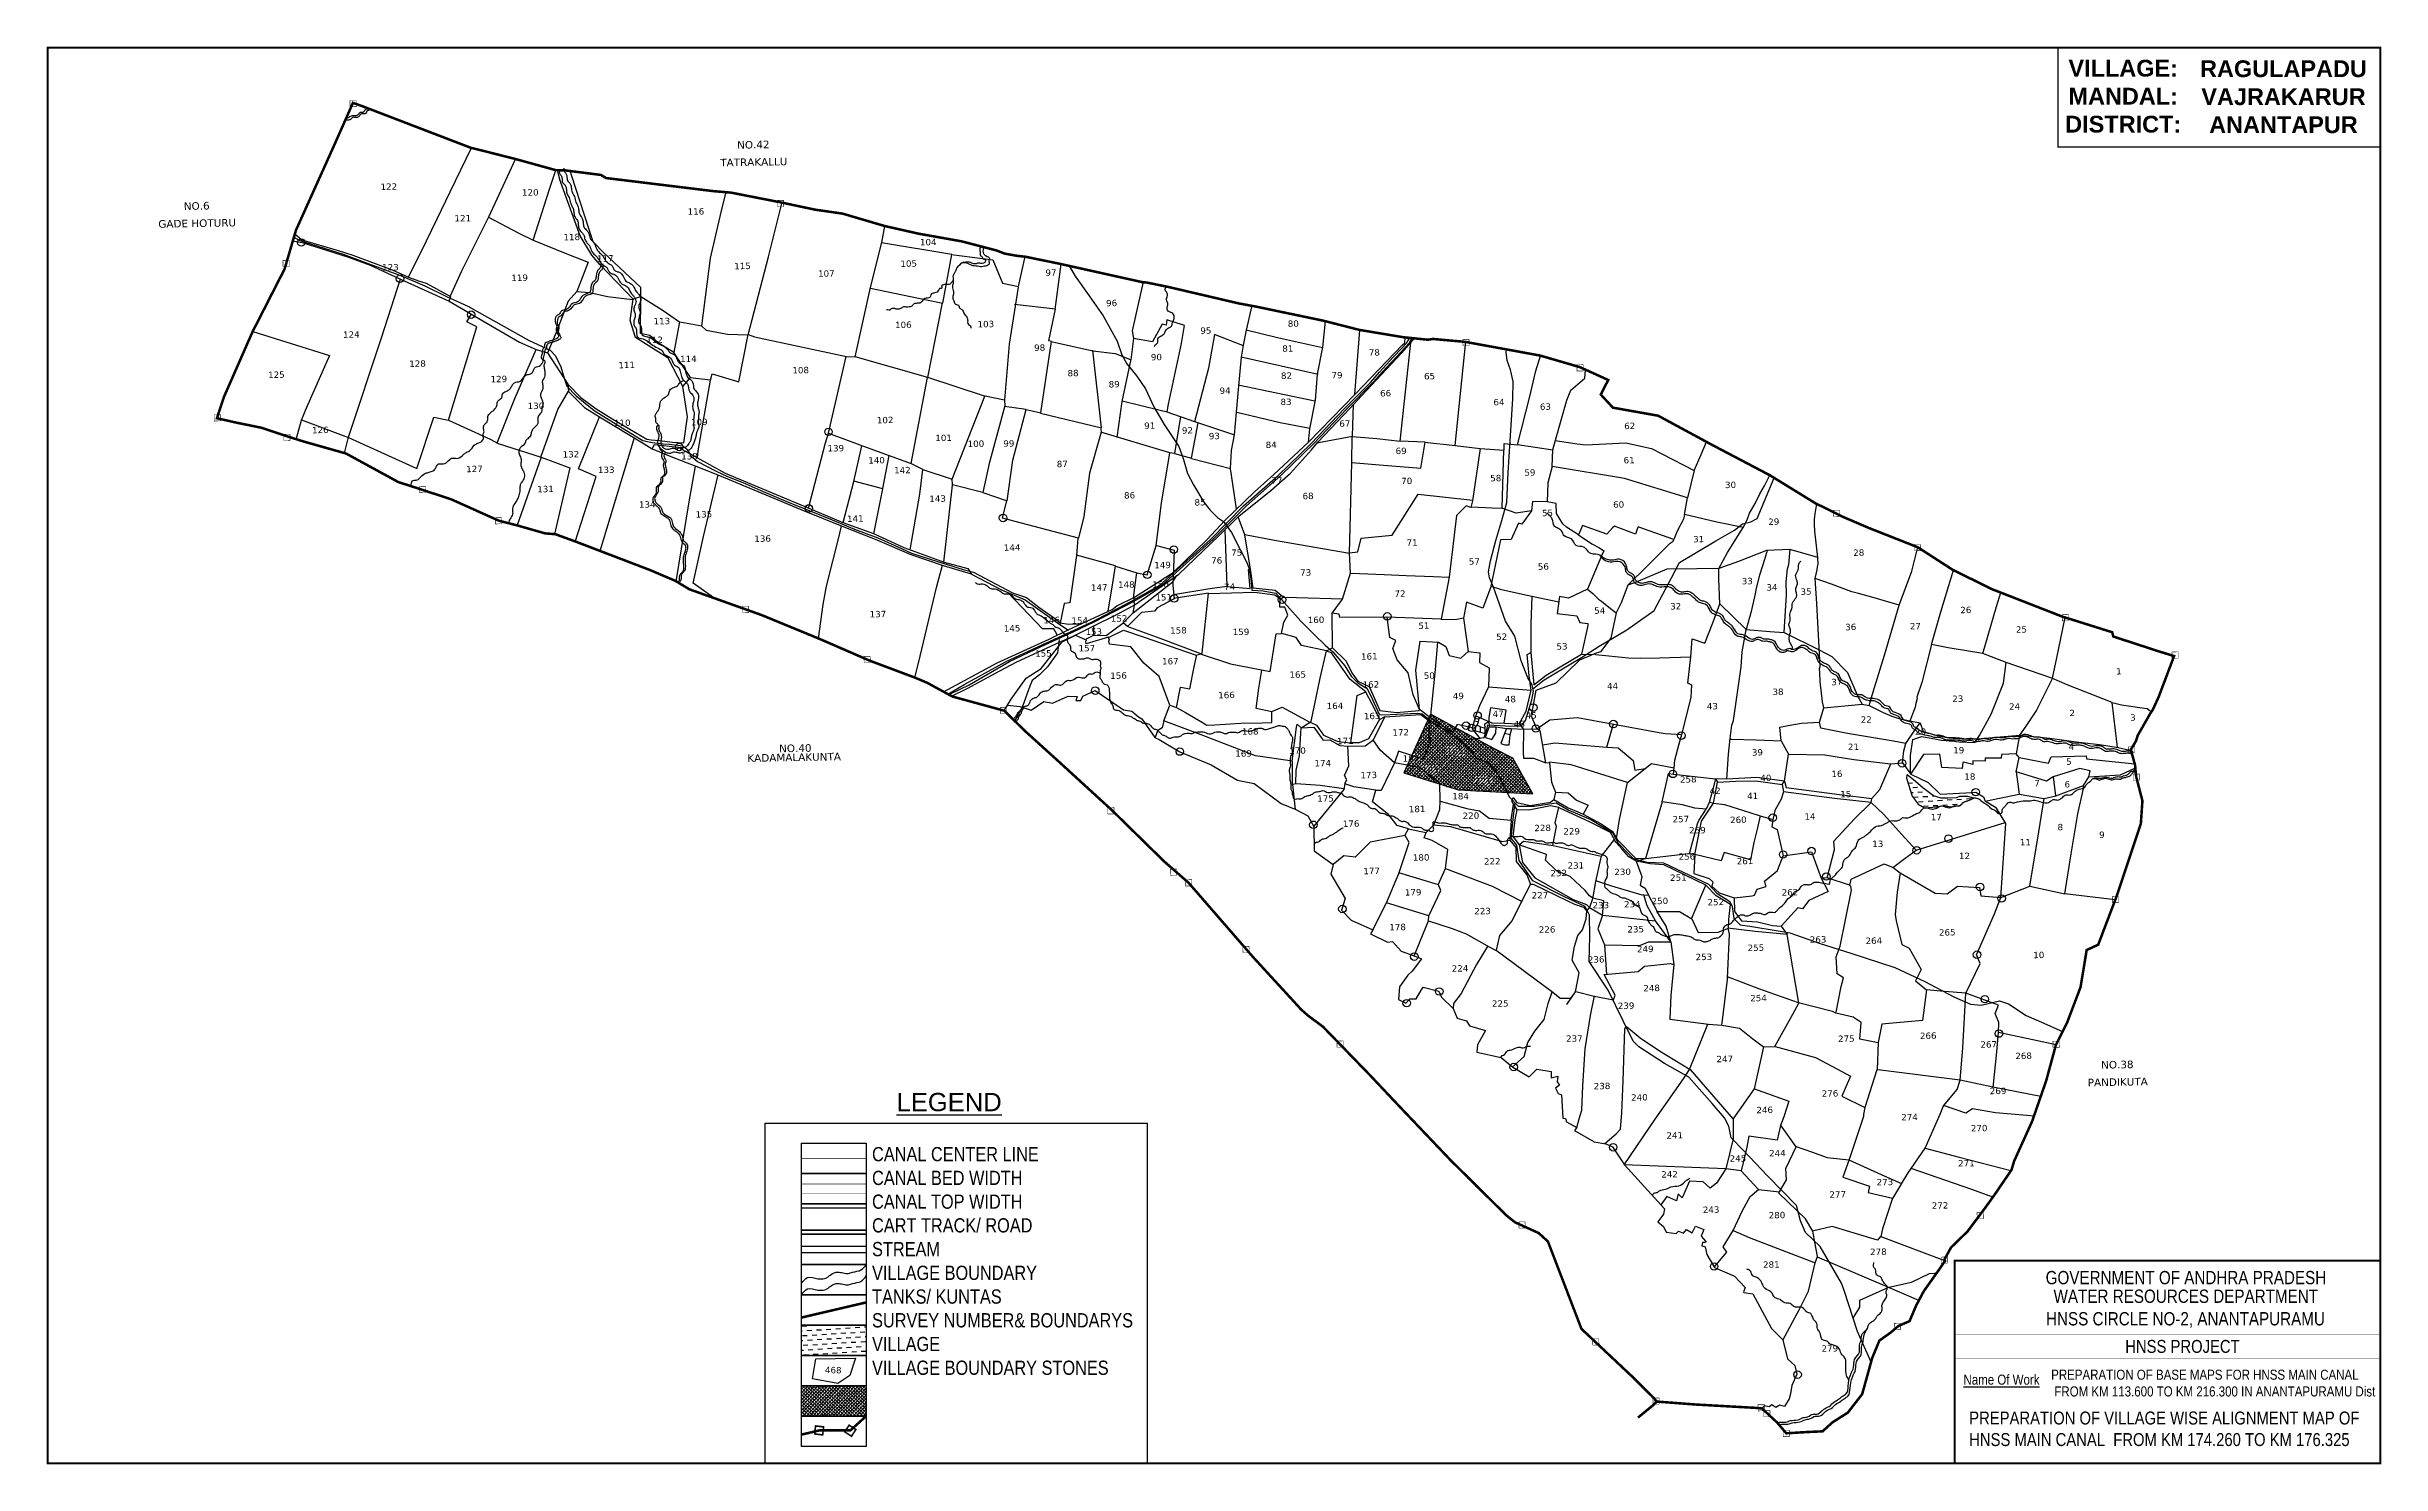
# Model space of a CAD drawing. Header units: inches. Extents: x 751857 to 764017, y 1648227 to 1660593.
# Drawn here: x 756651 to 764017, y 1648227 to 1652701 of the extents above; entities outside this region: 1.
import ezdxf
from ezdxf.enums import TextEntityAlignment as Align

# ---------------------------------------------------------------- set-up
doc = ezdxf.new("R2010")
doc.units = ezdxf.units.IN
doc.header["$MEASUREMENT"] = 0
doc.linetypes.add('ACAD_ISO02W100', pattern=[15, 12, -3])
doc.linetypes.add('HIDDEN2', pattern=[0.1875, 0.125, -0.0625])
for name, color, linetype in [('DIMENSION', 1, 'Continuous'), ('PLOT', 7, 'Continuous'), ('PLOT NO', 7, 'Continuous'), ('ROADS', 6, 'Continuous'), ('tank', 4, 'Continuous'), ('TANKS-STREAM', 4, 'Continuous'), ('VILLAGE', 30, 'Continuous'), ('VILLAGE BOUNDRY', 5, 'Continuous'), ('VILLAGE STONES', 240, 'Continuous')]:
    doc.layers.add(name, color=color, linetype=linetype)
doc.styles.add('A', font='ARIAL_1.TTF')
doc.styles.add('ARIALN', font='ARIALN_1.TTF')
doc.styles.get("Standard").update_dxf_attribs({"font": 'verdana_0.ttf'})

msp = doc.modelspace()

# ---------------------------------------------------------------- texts
at = {"layer": 'DIMENSION'}
for s, height, p in [('TATRAKALLU', 23.88, (758882.2, 1652337.1)), ('NO.42', 23.88, (758880.7, 1652391.9)), ('NO.6', 23.88, (757124.6, 1652198.6)), ('GADE HOTURU', 23.882, (757126.1, 1652143.8)), ('NO.40', 23.88, (759013.2, 1650487)), ('KADAMALAKUNTA ', 23.882, (759014.7, 1650458.3)), ('NO.38', 23.88, (763184.1, 1649488.2)), ('PANDIKUTA', 23.88, (763185.5, 1649433.4))]:
    msp.add_text(s, height=height, rotation=1.06544, dxfattribs=at).set_placement(p, align=Align.MIDDLE_CENTER)
at = {"layer": 'PLOT', "extrusion": (0.000201441, 0.004807, 0.999988), "style": 'A'}
msp.add_text('%%ULEGEND', height=57.78, rotation=359.99994, dxfattribs=at).set_placement((759498.5, 1649350.3, 8081.2), align=Align.MIDDLE)
at = {"layer": 'PLOT', "extrusion": (0.000201441, 0.004807, 0.999988), "style": 'ARIALN'}
for s, height, p in [('GOVERNMENT OF ANDHRA PRADESH ', 41.901, (762957.9, 1648775.3, 8072.7)), ('WATER RESOURCES DEPARTMENT  ', 41.901, (762982.9, 1648716.5, 8072)), ('HNSS CIRCLE NO-2, ANANTAPURAMU', 41.901, (762959.2, 1648645.4, 8071.6)), ('HNSS PROJECT', 40.805, (763209.1, 1648558.7, 8073.4)), ('%%UName Of Work', 31.684, (762698.6, 1648458.3, 8073.9))]:
    msp.add_text(s, height=height, rotation=359.99994, dxfattribs=at).set_placement(p)
at = {"layer": 'PLOT'}
msp.add_text('468', height=20, rotation=358.68771, dxfattribs=at).set_placement((759132.9, 1648524.3), align=Align.MIDDLE_CENTER)
at = {"layer": 'PLOT', "color": 1, "char_height": 52.997, "attachment_point": 2}
for s, insert, width in [('{\\fArial|b1|i0|c0|p34;VILLAGE:\\PMANDAL:\\PDISTRICT:}', (763202.7, 1652659.9), 359.326), ('{\\fArial|b1|i0|c0|p34;RAGULAPADU\\PVAJRAKARUR\\PANANTAPUR }', (763708.3, 1652658.2), 579.303)]:
    msp.add_mtext(s, dxfattribs=dict(at, insert=insert, width=width))
at = {"layer": 'PLOT', "extrusion": (0.000201441, 0.004807, 0.999988), "attachment_point": 1, "text_direction": (1, -1e-06, -0.000201), "style": 'ARIALN'}
for s, insert, char_height, width in [('CANAL CENTER LINE \\PCANAL BED WIDTH {\\H1.5288x; }\\PCANAL TOP WIDTH {\\H1.3525x; }\\PCART TRACK/ ROAD{\\H1.4113x; }\\PSTREAM {\\H1.3917x; }\\PVILLAGE BOUNDARY{\\H1.3982x; }\\PTANKS/ KUNTAS{\\H1.3961x; }\\PSURVEY NUMBER& BOUNDARYS{\\H1.3968x; }\\PVILLAGE{\\H1.3966x; }\\PVILLAGE BOUNDARY STONES{\\H1.3966x; }', (759255.3, 1649228.1), 44.934, 942.081), ('PREPARATION OF BASE MAPS FOR HNSS MAIN CANAL\\P FROM KM 113.600 TO KM 216.300 IN ANANTAPURAMU Dist', (762975.4, 1648525.4, -3.7), 31.684, 1022.728), ('PREPARATION OF VILLAGE WISE ALIGNMENT MAP OF HNSS MAIN CANAL  FROM KM {\\C1;174.260 }TO KM {\\C1;176.325}', (762716.8, 1648393.2, -4.7), 40.8054, 1231.233)]:
    msp.add_mtext(s, dxfattribs=dict(at, insert=insert, char_height=char_height, width=width))
at = {"layer": 'PLOT NO'}
for s, p in [('122', (757730.8, 1652259.5)), ('120', (758177, 1652241.2)), ('121', (757964.1, 1652159.8)), ('116', (758699.6, 1652181.1)), ('118', (758307.8, 1652100.4)), ('104', (759432.6, 1652084.5)), ('123', (757735.8, 1652005.1)), ('119', (758143.4, 1651971.9)), ('117', (758413.7, 1652032.9)), ('115', (758846.6, 1652009)), ('107', (759111.1, 1651985.4)), ('105', (759370.9, 1652016.6)), ('97', (759819.7, 1651988.1)), ('96', (760011.1, 1651892.1)), ('113', (758592, 1651835.1)), ('106', (759354, 1651823.5)), ('103', (759614.3, 1651825.7)), ('80', (760584.4, 1651827.1)), ('124', (757612.4, 1651792.6)), ('112', (758569.2, 1651775.9)), ('98', (759784.1, 1651751.3)), ('95', (760308.5, 1651805.2)), ('81', (760567, 1651748.5)), ('128', (757821.3, 1651700.8)), ('111', (758481.1, 1651696.6)), ('114', (758675.8, 1651715.9)), ('108', (759030.1, 1651680.3)), ('88', (759889.5, 1651671.1)), ('90', (760152.4, 1651721.6)), ('78', (760840, 1651736.2)), ('125', (757376, 1651665.9)), ('129', (758077.9, 1651652.2)), ('89', (760019.2, 1651635.8)), ('94', (760369.1, 1651615.6)), ('82', (760562.8, 1651662.9)), ('79', (760722.3, 1651664.4)), ('66', (760875.5, 1651607.4)), ('65', (761014.2, 1651661.3)), ('130', (758194.8, 1651567.6)), ('102', (759296.7, 1651522.7)), ('83', (760561.4, 1651580.2)), ('64', (761233.2, 1651579.5)), ('63', (761379.7, 1651565.1)), ('126', (757514.6, 1651491.4)), ('110', (758467.2, 1651514)), ('109', (758710.3, 1651516.6)), ('101', (759481, 1651466.7)), ('100', (759583, 1651448.1)), ('99', (759686.9, 1651448.9)), ('91', (760131.3, 1651505.1)), ('92', (760250.4, 1651490.2)), ('93', (760335.2, 1651472.3)), ('67', (760746.9, 1651511.6)), ('62', (761645.7, 1651504.3)), ('132', (758305.2, 1651414.7)), ('138', (758679.3, 1651408.5)), ('139', (759140.9, 1651433.8)), ('140', (759269.5, 1651395.8)), ('87', (759855.4, 1651384.1)), ('84', (760514.6, 1651444.6)), ('69', (760924.5, 1651425.5)), ('61', (761643.7, 1651396.3)), ('127', (758001, 1651368.5)), ('131', (758225.1, 1651305.1)), ('133', (758416.7, 1651365.7)), ('142', (759351.1, 1651364.6)), ('77', (760532.6, 1651331.9)), ('70', (760942.2, 1651330.6)), ('58', (761223.1, 1651339.5)), ('59', (761330.8, 1651357.3)), ('30', (761963.8, 1651318.2)), ('134', (758546, 1651256.5)), ('135', (758724.9, 1651225.3)), ('143', (759462, 1651274.6)), ('86', (760067.7, 1651285.2)), ('85', (760290.1, 1651263.2)), ('68', (760631, 1651283.1)), ('55', (761386.2, 1651229.6)), ('60', (761610.8, 1651256.2)), ('141', (759202.5, 1651211.7)), ('29', (762100.2, 1651202)), ('136', (758910, 1651148.5)), ('144', (759697.2, 1651120.3)), ('76', (760342.7, 1651079.5)), ('75', (760405.8, 1651104.4)), ('71', (760959, 1651136.1)), ('31', (761863.3, 1651147.1)), ('28', (762368.3, 1651104.3)), ('149', (760171.8, 1651065)), ('73', (760623.4, 1651041.7)), ('57', (761155.5, 1651076.4)), ('56', (761373.3, 1651060.4)), ('33', (762016.5, 1651014.5)), ('147', (759971.9, 1650994.4)), ('148', (760057.6, 1651003.5)), ('150', (760165.5, 1651003.9)), ('151', (760175.4, 1650963.4)), ('74', (760383.3, 1650996.8)), ('72', (760921.1, 1650974.9)), ('32', (761790.7, 1650935)), ('34', (762094.5, 1650994.8)), ('35', (762201.9, 1650981.5)), ('137', (759273.9, 1650910.3)), ('145', (759697.1, 1650865.4)), ('146', (759821.9, 1650891.6)), ('154', (759910.5, 1650889.9)), ('152', (760034.7, 1650896.4)), ('158', (760221.9, 1650858.9)), ('160', (760656, 1650892.1)), ('51', (760996.1, 1650873.9)), ('54', (761551.1, 1650921.5)), ('36', (762343, 1650869.7)), ('27', (762547, 1650872.1)), ('26', (762706.1, 1650923.3)), ('25', (762881.5, 1650861.9)), ('155', (759796.1, 1650786.2)), ('157', (759933, 1650802.7)), ('153', (759954.6, 1650854.9)), ('159', (760419.4, 1650854.2)), ('52', (761241.8, 1650838.9)), ('53', (761432.1, 1650808.3)), ('156', (760033, 1650716.2)), ('167', (760196.4, 1650761.5)), ('165', (760598.2, 1650719.5)), ('161', (760824.1, 1650776.7)), ('50', (761013.5, 1650716.3)), ('1', (763189.3, 1650729.6)), ('166', (760373.6, 1650654.8)), ('162', (760829.3, 1650688.2)), ('49', (761105.1, 1650651.8)), ('48', (761269.1, 1650642)), ('44', (761591.7, 1650683.3)), ('38', (762113.7, 1650665.1)), ('37', (762299.2, 1650696)), ('23', (762680.7, 1650643.2)), ('164', (760715.8, 1650620.6)), ('163', (760833.2, 1650588.7)), ('47', (761230.8, 1650595.5)), ('46', (761297.3, 1650563.4)), ('45', (761334.9, 1650590.6)), ('43', (761906.4, 1650619.4)), ('22', (762391.9, 1650577.5)), ('24', (762860, 1650618.6)), ('2', (763041.8, 1650598.2)), ('3', (763233.3, 1650583.9)), ('168', (760448.5, 1650540)), ('171', (760748.4, 1650509.9)), ('172', (760923.1, 1650537.1)), ('21', (762351.6, 1650491.5)), ('20', (762563.5, 1650539.7)), ('4', (763038.9, 1650491.6)), ('169', (760427.4, 1650470.2)), ('170', (760597.7, 1650479.6)), ('174', (760677.2, 1650439.6)), ('182', (760955.5, 1650454.9)), ('183', (761016.5, 1650418)), ('185', (761094.7, 1650478.1)), ('39', (762048.6, 1650474)), ('19', (762683.8, 1650480.8)), ('5', (763031.3, 1650444.7)), ('173', (760822.3, 1650402.3)), ('221', (761183.1, 1650383.4)), ('258', (761830.5, 1650388.7)), ('42', (761915.2, 1650352.5)), ('40', (762075.3, 1650393.1)), ('16', (762299.4, 1650406.2)), ('15', (762327.4, 1650342)), ('18', (762718.8, 1650397.5)), ('7', (762931, 1650376.9)), ('6', (763026.2, 1650373.1)), ('175', (760685.9, 1650328.3)), ('181', (760975, 1650295.1)), ('184', (761112.2, 1650335.6)), ('220', (761144.8, 1650274.1)), ('41', (762033.5, 1650336.4)), ('14', (762214.3, 1650271.5)), ('17', (762613.1, 1650269.6)), ('176', (760766.7, 1650248.9)), ('228', (761371, 1650235.4)), ('229', (761462.5, 1650224.6)), ('257', (761807, 1650263.3)), ('259', (761859.3, 1650228.2)), ('260', (761988.5, 1650261.1)), ('8', (763004.2, 1650238)), ('9', (763135.4, 1650213.9)), ('180', (760987.7, 1650142.2)), ('222', (761212.1, 1650130)), ('256', (761825.9, 1650145.2)), ('261', (762009.5, 1650130.7)), ('13', (762428.3, 1650185.2)), ('12', (762702, 1650147.1)), ('11', (762894, 1650190.3)), ('177', (760831.5, 1650099.6)), ('232', (761421.6, 1650092.9)), ('231', (761475.8, 1650116.9)), ('230', (761623.3, 1650096.7)), ('251', (761799.3, 1650078.6)), ('179', (760962.5, 1650032.3)), ('223', (761181.5, 1649972.9)), ('227', (761362.5, 1650022.9)), ('233', (761554.5, 1649991.5)), ('234', (761653.8, 1649994.6)), ('250', (761740.8, 1650004.9)), ('252', (761917.4, 1650001.3)), ('262', (762151.3, 1650032.1)), ('178', (760913.3, 1649922.4)), ('226', (761385, 1649914.9)), ('235', (761664.6, 1649915.5)), ('265', (762647.5, 1649905.8)), ('249', (761694.8, 1649853.2)), ('253', (761879.8, 1649828.3)), ('255', (762043.8, 1649857.3)), ('263', (762239.9, 1649883.3)), ('264', (762415.9, 1649879.5)), ('10', (762936.3, 1649834.4)), ('224', (761110.3, 1649792)), ('236', (761539.7, 1649820.3)), ('225', (761237.2, 1649681.2)), ('248', (761714.9, 1649730)), ('254', (762052.1, 1649698.5)), ('239', (761634.3, 1649674.3)), ('237', (761471.1, 1649570.7)), ('275', (762329.1, 1649570.3)), ('266', (762587.5, 1649579.5)), ('267', (762778.3, 1649552.1)), ('247', (761945.6, 1649506.2)), ('268', (762888.4, 1649516)), ('238', (761558.3, 1649420.7)), ('240', (761676.3, 1649384.9)), ('276', (762277.6, 1649397.3)), ('269', (762807.9, 1649405.3)), ('246', (762071.5, 1649345.2)), ('274', (762528.6, 1649322.6)), ('241', (761787.8, 1649265)), ('270', (762748.2, 1649287.7)), ('245', (761987.1, 1649192.1)), ('244', (762111.7, 1649208.9)), ('271', (762707.9, 1649177.1)), ('242', (761771.4, 1649142.1)), ('273', (762450.9, 1649117.6)), ('243', (761902.5, 1649030.5)), ('277', (762302.1, 1649078.7)), ('272', (762624.8, 1649043.7)), ('280', (762110.3, 1649013.2)), ('278', (762430.3, 1648897.7)), ('281', (762092.5, 1648857.3)), ('279', (762277.1, 1648592.4))]:
    msp.add_text(s, height=20, rotation=1.06544, dxfattribs=at).set_placement(p, align=Align.MIDDLE_CENTER)
at = {"layer": 'VILLAGE STONES', "insert": (752615.9, 1660592.8), "char_height": 500, "width": 485.564, "attachment_point": 2, "line_spacing_factor": 2}
msp.add_mtext('{\\fArial|b1|i0|c0|p34;A1-L}', dxfattribs=at)

# ---------------------------------------------------------------- hatches: boundary and pattern name
at = {"layer": 'PLOT'}
h = msp.add_hatch(dxfattribs=at)
h.set_pattern_fill('DASH', color=4, scale=121.505087, angle=3.54054, style=0)
h.set_pattern_definition([(3.5405362, (-14250.028, -48465.802), (14.2212084, 16.09708578), [15.18813582, -15.18813582])])
h.paths.add_polyline_path([(759032.9, 1648666), (759236.9, 1648666), (759236.9, 1648570.3), (759032.9, 1648570.3)])
h = msp.add_hatch(dxfattribs=at)
h.set_pattern_fill('SACNCR', color=1, scale=81.610896, angle=1.53032, style=0)
h.set_pattern_definition([(46.53031993, (-14250.028, -48465.802), (-5.552641114, 5.263678017), []), (46.53031993, (-14244.6196, -48465.6575), (-5.552641114, 5.263678017), [0, -7.651021475])])
h.paths.add_polyline_path([(759032.9, 1648474.7), (759236.9, 1648474.7), (759236.9, 1648379), (759032.9, 1648379)])
at = {"layer": 'tank'}
h = msp.add_hatch(dxfattribs=at)
h.set_pattern_fill('DASH', color=256, scale=121.505087, angle=3.54054, style=0)
h.set_pattern_definition([(3.5405362, (7359.67, -7359.67), (14.2212084, 16.09708578), [15.18813582, -15.18813582])])
h.paths.add_polyline_path([(762519.9, 1650402.5), (762518.8, 1650392.5), (762536.6, 1650335.1), (762555.5, 1650310.8), (762575.8, 1650299.1), (762613.9, 1650302), (762630.5, 1650304.8), (762663.1, 1650302.3), (762689.7, 1650306.7), (762700.9, 1650318), (762712.9, 1650321.1), (762731.8, 1650329.7), (762712.4, 1650334.6), (762708.7, 1650334.5), (762694.3, 1650334.3), (762686.2, 1650334.1), (762676.2, 1650329.9), (762649.3, 1650329.4), (762628.6, 1650329), (762604.6, 1650337.1), (762570.6, 1650362), (762547.2, 1650381.8), (762525.7, 1650399.9)])
at = {"layer": 'VILLAGE', "linetype": 'Continuous'}
h = msp.add_hatch(dxfattribs=at)
h.set_pattern_fill('SACNCR', color=256, scale=81.610896, angle=1.53032, style=0)
h.set_pattern_definition([(46.53031993, (7359.669, -7359.669), (-5.552641114, 5.263678017), []), (46.53031993, (7365.0774, -7359.525), (-5.552641114, 5.263678017), [0, -7.651021475])])
edge = h.paths.add_edge_path()
edge.add_line((760932.6, 1650409.6), (761105.7, 1650355.1))
edge.add_line((761105.7, 1650355.1), (761339.9, 1650343))
edge.add_line((761339.9, 1650343), (761277.2, 1650455.9))
edge.add_line((761277.2, 1650455.9), (761217.5, 1650486.4))
edge.add_line((761217.5, 1650486.4), (761017.3, 1650594.1))
edge.add_line((761017.3, 1650594.1), (760932.9, 1650409.4))

# ---------------------------------------------------------------- linework, layer by layer
at = {"layer": 'PLOT'}
for p, q in [((762627, 1650917.5), (762667.1, 1651049)), ((762803.2, 1650934.2), (762816.9, 1650978)), ((762597.6, 1650814.8), (762627, 1650917.5)), ((762759.5, 1650785.4), (762803.2, 1650934.2)), ((762993.3, 1650771.8), (763019.9, 1650899.5)), ((762977.4, 1650708.5), (762832.9, 1650757.1)), ((762979.5, 1650707.6), (762993.3, 1650771.8)), ((762979.5, 1650707.6), (762929.1, 1650607.1)), ((763026.3, 1650687.4), (762977.4, 1650708.5)), ((763167.9, 1650631.3), (763026.3, 1650687.4)), ((762244, 1650569.2), (762257.7, 1650614.9)), ((762257.7, 1650614.9), (762378.8, 1650625.7)), ((762378.8, 1650625.7), (762401, 1650621.3)), ((762401, 1650621.3), (762445.3, 1650599.4)), ((762445.3, 1650599.4), (762473, 1650588.3)), ((762473, 1650588.3), (762495.2, 1650581.2)), ((762495.2, 1650581.2), (762529, 1650573.4)), ((762929.1, 1650607.1), (762895, 1650557)), ((763183.1, 1650499), (763167.9, 1650631.3)), ((763167.9, 1650631.3), (763197.8, 1650624.3)), ((763197.8, 1650624.3), (763262.1, 1650614.5)), ((763262.1, 1650614.5), (763277.9, 1650612.2)), ((763277.9, 1650612.2), (763291.7, 1650601.9)), ((762249.1, 1650549.8), (762244, 1650569.2)), ((762333.2, 1650532.9), (762249.1, 1650549.8)), ((762478, 1650509.1), (762333.2, 1650532.9)), ((762516.5, 1650501.3), (762478, 1650509.1)), ((762510.6, 1650478.7), (762516.5, 1650501.3)), ((762516.5, 1650501.3), (762544.9, 1650544.2)), ((762544.9, 1650544.2), (762562.4, 1650566.9)), ((762652.2, 1650520.2), (762693.9, 1650516.4)), ((762693.9, 1650516.4), (762741.8, 1650516.2)), ((762741.8, 1650516.2), (762814.7, 1650523.3)), ((762814.7, 1650523.3), (762876.5, 1650528.6)), ((762875.4, 1650528.5), (762864.7, 1650469.5)), ((762895, 1650557), (762875.4, 1650528.5)), ((762876.5, 1650528.6), (762919.5, 1650523.9)), ((762919.5, 1650523.9), (762970.8, 1650518.3)), ((762970.8, 1650518.3), (763062.9, 1650506.5)), ((763062.9, 1650506.5), (763128.3, 1650498.2)), ((762505.9, 1650440.5), (762510.6, 1650478.7)), ((763128.3, 1650498.2), (763187.2, 1650489.7)), ((763185.1, 1650490), (763183.1, 1650499)), ((763187.2, 1650489.7), (763223.8, 1650481.2)), ((763223.8, 1650481.2), (763226.7, 1650482.5))]:
    msp.add_line(p, q, dxfattribs=at)
at = {"layer": 'PLOT', "color": 5}
for points, const_width in [([(756654.3, 1652698.3), (764014, 1652698.3), (764014, 1648229.6), (756654.3, 1648229.6)], 6), ([(762997.1, 1652698.3), (764014, 1652698.3), (764014, 1652384.3), (762997.1, 1652384.3)], 4.25), ([(762670.8, 1648869.5), (764014, 1648869.5), (764014, 1648229.6), (762670.8, 1648229.6)], 6)]:
    msp.add_lwpolyline(points, close=True, dxfattribs=dict(at, const_width=const_width))
at = {"layer": 'PLOT'}
for points in [[(757793.3, 1651974.3), (757832.6, 1652053.3), (757883.1, 1652157.9), (757924.4, 1652242.9), (757991.5, 1652382)], [(757924.1, 1651912.8), (757961.5, 1651993.9), (758046.6, 1652163.8), (758111.2, 1652305.3), (758130.5, 1652346.5)], [(758045.4, 1652163.3), (758140.7, 1652112.5), (758186.5, 1652090.9), (758237.9, 1652251), (758257.7, 1652311.5), (758262, 1652311), (758268.7, 1652284.6)], [(758661.9, 1651450.5), (758672.7, 1651532.7), (758658.6, 1651628.7), (758611.9, 1651717.6), (758509, 1651783.5), (758492.5, 1651837.4), (758501.6, 1651904.7), (758397.8, 1652012.8), (758370.7, 1652043.6), (758334.5, 1652103.8), (758268.7, 1652284.6)], [(758658.6, 1651628.7), (758682.4, 1651656.7), (758629.6, 1651736.1), (758580.9, 1651766.3), (758554, 1651789.5), (758524.8, 1651795.7), (758526.2, 1651913), (758525.6, 1651941.3), (758408.3, 1652051.5), (758375.5, 1652085), (758308, 1652292.1), (758302.8, 1652309)], [(758648.5, 1651832.7), (758718, 1651819.6), (758745.7, 1652033.4), (758779.1, 1652179), (758794.8, 1652242.8)], [(758718.3, 1651819.4), (758732.2, 1651806.3), (758799.4, 1651793.8), (758864.6, 1651791.3), (758928.2, 1652037.5), (758971.5, 1652210.6)], [(758745.6, 1651648.7), (758751, 1651669.1), (758835, 1651643), (758864.9, 1651792.9), (758884.1, 1651785), (759174.3, 1651723.5), (759202.3, 1651722.6), (759250.9, 1651940.6), (759285.9, 1652083.6), (759296, 1652134.3)], [(758186.5, 1652090.9), (758292.1, 1652047.4), (758359.3, 1652021.4), (758323.9, 1651928.5), (758297, 1651898.4), (758258.9, 1651799), (758231.8, 1651735.4)], [(759250.4, 1651938.5), (759426.9, 1651902.3), (759478.8, 1651892), (759506.5, 1652045.3), (759285.2, 1652082.4)], [(759506, 1652045.3), (759636.6, 1652028.2), (759666.6, 1651954.9), (759717.6, 1651943.8), (759737.9, 1652038.6)], [(759832.7, 1651872), (759851.5, 1652015.1)], [(757590.5, 1651418.4), (757603, 1651468.3), (757708, 1651782.3), (757758, 1651939.4), (757768, 1651967.1)], [(758324, 1651928.5), (758364.6, 1651925.4), (758420.3, 1651912.7), (758499.1, 1651903.7), (758501.4, 1651904.9), (758526.3, 1651912.4), (758593, 1651870.9), (758648.2, 1651832.7), (758629.5, 1651735.8)], [(759716.6, 1651942.5), (759688.3, 1651762.6), (759673.4, 1651585), (759607.4, 1651599.6), (759430.8, 1651657.3), (759202.2, 1651722.5)], [(759820.9, 1651770.3), (759952, 1651741.7), (760022.4, 1651732.4), (760072.7, 1651713.3), (760080.8, 1651780.6), (760077.2, 1651804.7), (760112.2, 1651958.8)], [(757455.2, 1651523), (757603.7, 1651467.7), (757819.5, 1651369.4), (757872.7, 1651531.8), (757919.1, 1651522.6), (758008.8, 1651816.8), (757977.1, 1651832.7), (757990.1, 1651855.8)], [(759431, 1651657.2), (759478, 1651892.4)], [(759741.2, 1651555.6), (759787.3, 1651545.4), (759821.2, 1651770.5), (759812.7, 1651772.6), (759833.6, 1651872.6), (759705, 1651887.6)], [(760044.6, 1651583), (760163.8, 1651554.1), (760185.9, 1651548.5), (760190.1, 1651572.4), (760232.1, 1651764.8), (760240.9, 1651821), (760185.7, 1651839), (760183.2, 1651822.1), (760170.2, 1651825.5), (760140.4, 1651769.3), (760080.3, 1651780.6)], [(760185.8, 1651548.5), (760273.1, 1651517.8), (760399.2, 1651475.7), (760405.4, 1651547.5), (760412.7, 1651630.6), (760421.2, 1651721), (760426.7, 1651759.4), (760436.9, 1651806.8), (760454.2, 1651883.8)], [(760632.4, 1651453), (760636.2, 1651495.4), (760654.1, 1651585.1), (760661.2, 1651667.5), (760677.5, 1651752.8), (760685.5, 1651835.3)], [(757301.2, 1651801.9), (757544, 1651726.5), (757471, 1651562), (757454.1, 1651520.8), (757437.3, 1651460.3)], [(760426.7, 1651757.1), (760335.6, 1651792.5), (760317.1, 1651686.6), (760272.8, 1651517.3)], [(760431.6, 1651161.2), (760524.5, 1651143.6), (760761.4, 1651102.9), (760769.3, 1651388.9), (760770.5, 1651470.9), (760848.3, 1651464.6), (760921, 1651456.5), (760955.2, 1651768)], [(760676.6, 1651750.5), (760534.9, 1651782), (760436.1, 1651806.1)], [(760778.9, 1651603.1), (760793.9, 1651806.3)], [(760999.2, 1651453.1), (761094.8, 1651442), (761128.6, 1651770.2)], [(758073, 1651450.8), (758128.2, 1651590.5), (758196, 1651745.6)], [(759054.4, 1651244.4), (759108.2, 1651450.5), (759118.1, 1651481), (759173.7, 1651723.8)], [(759786.4, 1651544.3), (759979, 1651498.1), (759952.2, 1651743.6)], [(760029, 1651468.1), (760044.6, 1651581.7), (760072.5, 1651714.5)], [(760420.3, 1651721.9), (760662.6, 1651667.3)], [(761094.7, 1651441.9), (761174.3, 1651433.1), (761249.7, 1651427.7), (761249.3, 1651448.3), (761291.9, 1651445), (761330.1, 1651597), (761349.1, 1651678.2), (761364.3, 1651725.1)], [(761291.6, 1651445.1), (761403.3, 1651428.3), (761411.7, 1651459.5), (761447.5, 1651585.1), (761459.7, 1651617.5), (761504, 1651654.7), (761506.2, 1651681.2)], [(758209.9, 1651405.2), (758264.1, 1651556.2), (758297.2, 1651614.2)], [(758704.9, 1651403.8), (758707, 1651425.8), (758746, 1651648.4), (758681.6, 1651656.5)], [(759118.4, 1651481.8), (759225, 1651441.5), (759378.2, 1651385.7), (759430.7, 1651657.1)], [(760652.4, 1651581.9), (760410.1, 1651632.9)], [(758319.1, 1651138.7), (758385.2, 1651345), (758329.3, 1651369), (758395.4, 1651532.7)], [(759415.3, 1651366.8), (759508.5, 1651335.9), (759611.1, 1651598.1)], [(759673.1, 1651585.2), (759674.3, 1651567.6), (759624.6, 1651385.5), (759604.5, 1651294), (759508.7, 1651318.1), (759507.9, 1651337.1)], [(759605, 1651293.9), (759681.2, 1651268.1), (759699.3, 1651395.6), (759741.2, 1651556.1), (759673.4, 1651565.9)], [(760228, 1651533.8), (760209.5, 1651417.3), (760194.5, 1651419.1)], [(760405.7, 1651548.1), (760543.4, 1651514.7), (760636.6, 1651496.9)], [(760658.9, 1651450.4), (760770.9, 1651471.4), (760774.1, 1651571.3)], [(757919, 1651522.8), (758050.6, 1651462.4), (758075.8, 1651449.2), (758211.1, 1651405.1), (758135.2, 1651190.6)], [(758504.7, 1651466.4), (758396.7, 1651108.9)], [(759977.5, 1651495.4), (759978.3, 1651484.7), (759940.9, 1651355.4), (759923.2, 1651218.2), (759906.9, 1651149.8), (759666.5, 1651213.5), (759680.3, 1651269)], [(760023, 1651061.7), (760090.9, 1651040.2), (760123.7, 1651034.1), (760151.8, 1651126.9), (760168, 1651260.2), (760194.9, 1651419), (759977.1, 1651485)], [(760209.7, 1651417.4), (760263.5, 1651402.1), (760284, 1651513.8)], [(760263.2, 1651401.8), (760385.7, 1651369.8), (760389, 1651426.8), (760399.1, 1651475.8)], [(761410.8, 1651458.3), (761480.4, 1651447.9), (761507.2, 1651445), (761633.6, 1651450.4), (761714.1, 1651432.5), (761848.9, 1651363.6), (761871.6, 1651414.2), (761888.4, 1651453.5)], [(758210.9, 1651405.4), (758301.4, 1651372.2), (758253.8, 1651162.3)], [(759163.7, 1651199.6), (759197.5, 1651329.3), (759222.8, 1651441.6)], [(759288.9, 1651306.2), (759308.8, 1651410.7)], [(759375.3, 1651113.4), (759406.1, 1651288.9), (759415.3, 1651367), (759377.6, 1651385.9)], [(761173.7, 1651432.5), (761150.1, 1651268.1), (761144.4, 1651247), (761130.1, 1651251.8), (761099.6, 1651221.2), (761076.6, 1651026.6), (761050.4, 1650893.8), (760878.3, 1650900.4), (760731.2, 1650899.7), (760728.6, 1650910.4), (760706.5, 1650913.4), (760740, 1650957.8), (760764.7, 1651039.6), (760762.1, 1651103.4), (760788.3, 1651106.3), (760798.2, 1651149.4), (760896.3, 1651159.9), (760978.1, 1651288.9), (761150.4, 1651269.5)], [(760769.3, 1651388.3), (760868.7, 1651380.3), (760986.6, 1651370.5), (761000, 1651453.1), (760920.9, 1651456.3)], [(761144.5, 1651246.9), (761146.6, 1651248.9), (761211, 1651245.7), (761242.8, 1651244.4), (761248.6, 1651428.4)], [(761849.2, 1651363.4), (761828.4, 1651277), (761629.7, 1651338.7), (761400.7, 1651376.2), (761403.2, 1651429.5)], [(758637.8, 1651013.2), (758678.6, 1651265), (758698.6, 1651377.4)], [(758755.9, 1650961.4), (758690.4, 1651007.9), (758723.3, 1651154.9), (758770.1, 1651350)], [(759260.4, 1651163.5), (759288.9, 1651306.1), (759197.7, 1651329.9)], [(759507.8, 1651317.5), (759480.8, 1651074.6)], [(760385.1, 1651369.9), (760404, 1651242)], [(761401.2, 1651376.5), (761387, 1651324.8), (761385.1, 1651264.7), (761339.3, 1651266.1), (761335.8, 1651235.8), (761287.2, 1651228.9), (761242.6, 1651244.9)], [(762003.7, 1651184.1), (762016.1, 1651208), (762024, 1651229.1), (762041.1, 1651259.1), (762056.4, 1651290.2), (762070.7, 1651314.7), (762079, 1651331.5), (762088, 1651348.5)], [(761335.6, 1651236.6), (761305.7, 1651194.1), (761294.4, 1651197.1), (761272.2, 1651145.2), (761238.3, 1651144.9), (761206.3, 1650993.4), (761182.4, 1650929.3), (761130.9, 1650947.9), (761121.5, 1650897.4), (761095.1, 1650891.9), (761050.3, 1650893.6)], [(761484.2, 1651160), (761446.1, 1651184.9), (761434.2, 1651195.2), (761414.4, 1651227.7), (761413.3, 1651259.6), (761385.1, 1651264.7)], [(762239.1, 1651089.3), (762162.5, 1651111.3), (762151, 1651114.6), (762077.4, 1651110.5), (761988.7, 1651076.2), (761927, 1651054.4), (761857, 1651053.1), (761763, 1651052.6), (761666.1, 1651010.8), (761639.6, 1651002.1), (761618.4, 1650946.3), (761603.4, 1650914.1), (761586.6, 1650834.8), (761553.6, 1650790.9), (761533.8, 1650785.1), (761537.8, 1650783.1), (761641.5, 1650771.9), (761678.6, 1650771.1), (761740, 1650771.9), (761838.2, 1650775.2), (761842.4, 1650832.2), (761883.1, 1650818.9), (761907.9, 1650883.2), (761930.1, 1650943), (761927.2, 1651021.3), (761927, 1651054.4), (761954.6, 1651105.2), (762003.7, 1651184.1), (761920.5, 1651200.3), (761818.7, 1651224.7), (761828.4, 1651277)], [(762495.5, 1650938.5), (762416.5, 1650961.4), (762367, 1650975.7), (762347, 1650981), (762282.4, 1651005.1), (762230.4, 1651022.9), (762237.5, 1651049.7), (762237.8, 1651059.5), (762239.8, 1651067.7), (762239.1, 1651089.3), (762230.2, 1651171.9), (762228.2, 1651194.2), (762229, 1651209.5), (762230.4, 1651226.4), (762236.1, 1651258)], [(759086.4, 1650832.8), (759101.5, 1650940.1), (759112.1, 1650998.1), (759151.6, 1651156.1), (759159.2, 1651188.6)], [(760206.5, 1650971.9), (760321, 1650990.7), (760376.1, 1650998.9), (760369, 1651175.8)], [(760375.4, 1650997.7), (760448.7, 1650991.2), (760442.9, 1651051.4), (760449.1, 1651051.7), (760431.9, 1651160.2), (760410.9, 1651217.7)], [(761818.7, 1651224.7), (761815.1, 1651209.8), (761795.2, 1651171.5), (761785.2, 1651145.2), (761689.7, 1651179.2), (761672.8, 1651185.6), (761669.8, 1651181.1), (761663.7, 1651162.1), (761597.5, 1651187.7), (761591.6, 1651182.4), (761573.1, 1651162.7), (761496.3, 1651189.9), (761484.2, 1651160), (761525.7, 1651131.6), (761550.3, 1651118.9), (761563.7, 1651110.1), (761556.2, 1651094.6), (761537.5, 1651049), (761512.4, 1650988.9), (761529, 1650975.1), (761547.3, 1650957.1), (761556.6, 1650950.7), (761579.9, 1650932.5), (761603.4, 1650914.1)], [(759904.8, 1651149.7), (759900.3, 1651094.7), (759879, 1650946.2), (759861.8, 1650944), (759847.5, 1650877.4)], [(760000.2, 1650919.1), (760016.3, 1651015.5), (760023, 1651062.1), (759900.2, 1651096.2)], [(760152.8, 1651126.9), (760208.6, 1651111.7), (760204.4, 1651001.2), (760208, 1650958.8), (760154.5, 1650929.6), (760146.3, 1650919.2), (760105.2, 1650915.8), (760061.6, 1650870.9), (760047.9, 1650882.9)], [(761639.6, 1651002.1), (761703.2, 1651063.3), (761773.8, 1651133.8), (761783.3, 1651140.6), (761785.2, 1651145.2)], [(762079.8, 1651110.7), (762071.9, 1651085.4), (762055.5, 1651033.1), (762044.3, 1650991.7), (762042, 1650973.7), (762029, 1650918.1), (762012.6, 1650861.7), (761930.1, 1650943)], [(762012.6, 1650861.7), (762088.1, 1650855.5), (762132.9, 1650851.8), (762140.3, 1650971), (762139.5, 1651011.7), (762143.4, 1651053), (762147.4, 1651067.2), (762152.2, 1651114.3)], [(762401, 1650621.3), (762413.9, 1650664.4), (762449.9, 1650780.9), (762495.5, 1650938.5), (762535.3, 1651045.7), (762554.4, 1651121.3)], [(759390.6, 1650709.3), (759406.9, 1650777.3), (759459.1, 1650994.5), (759477.5, 1651064.5)], [(759955.7, 1650843.8), (759994, 1650842.6), (760046.8, 1650881.4), (760078.9, 1650913.8), (760083.1, 1650937), (760081.7, 1650970.3), (760085.7, 1651003), (760090.9, 1651040.3)], [(760079.1, 1650913.8), (760177.4, 1650991), (760204.4, 1651011.9), (760216.9, 1651032.2)], [(760317, 1650975.5), (760462.2, 1650980), (760526.3, 1650971), (760546.4, 1650956.3), (760552.3, 1650963.6), (760527.5, 1650984.9), (760457.4, 1650991.9), (760449.2, 1651052.4)], [(760764.7, 1651039.6), (760792.8, 1651038.9), (760870.9, 1651035.2), (760939.9, 1651032), (761026.3, 1651029.4), (761076.6, 1651026.6)], [(762257.7, 1650614.9), (762253.6, 1650633.4), (762246.7, 1650697.1), (762245.4, 1650724.9), (762244.7, 1650738.6), (762246.4, 1650744.8), (762236.4, 1650944.2), (762230.4, 1651022.9)], [(759839.7, 1650844.4), (759828.4, 1650863.7), (759793.5, 1650864.2), (759683.7, 1650978.3)], [(760292.6, 1650784.3), (760296.6, 1650787.4), (760316.3, 1650976.7), (760206.3, 1650959.6)], [(760293.4, 1650784.1), (760385.7, 1650753.3), (760511, 1650728.6), (760525.6, 1650821.9), (760530.2, 1650847.9), (760547.6, 1650849.3), (760554.7, 1650885.3), (760566.7, 1650907.1), (760557.3, 1650932), (760542.3, 1650932), (760542.6, 1650958.8)], [(760552.4, 1650963.6), (760594.3, 1650962.5), (760740.9, 1650958.8)], [(761207.2, 1650997.9), (761236.7, 1650989.3), (761307.4, 1650973.1), (761337.1, 1650966.8), (761421.9, 1650948.8)], [(761337.1, 1650966.8), (761334.1, 1650879.4), (761333.4, 1650788.6), (761342.7, 1650687.2), (761382.5, 1650717.8)], [(761512.4, 1650988.9), (761452.3, 1650960.2), (761424.4, 1650965.7), (761416.5, 1650912.3), (761478.6, 1650904.9), (761487.9, 1650883.6), (761513.7, 1650880.4), (761513.7, 1650874.4), (761493.3, 1650783.5), (761524.9, 1650783.2), (761533.8, 1650785.1)], [(759671.5, 1650603.9), (759693.9, 1650641.3), (759741.2, 1650707.9), (759789.3, 1650738.8), (759855, 1650823.2), (759897.2, 1650843.7), (759927.4, 1650830.3), (759955.3, 1650844.2), (759954.5, 1650872.3)], [(760001.2, 1650836.9), (760048.8, 1650859.7), (760113.3, 1650837.1), (760277.8, 1650781.1), (760292.7, 1650784.4), (760164.2, 1650833.7), (760060.6, 1650871.1)], [(760689.2, 1650794.1), (760708.1, 1650804.2), (760706.5, 1650913.3)], [(760982, 1650609), (760962.5, 1650655.3), (760946.9, 1650724.6), (760912.4, 1650766.1), (760898.1, 1650801.9), (760907.7, 1650827.2), (760889.3, 1650836.4), (760880.8, 1650900.5)], [(761121.8, 1650897.4), (761135.9, 1650792), (761172.5, 1650788.3), (761171.5, 1650757.3), (761202.5, 1650740.4), (761200.4, 1650681), (761172.3, 1650620.8), (761159.6, 1650587.5), (761148.6, 1650551.4), (761101.3, 1650562.1), (761086.9, 1650536.6), (761016.8, 1650582.4), (760982, 1650608.9), (760970.7, 1650733), (760984.6, 1650824.7), (761042.1, 1650821.4), (761066, 1650808.2), (761076.5, 1650779.5), (761112.7, 1650771.2), (761136.2, 1650792.7)], [(760176.3, 1650573), (760194.9, 1650623.1), (760160.9, 1650713.7), (760113.1, 1650755.3), (760071.8, 1650806.5), (760004.8, 1650815.5), (760002.7, 1650825.3), (760004.1, 1650828.3), (760001.4, 1650837.4), (759930.6, 1650816.4), (759930.1, 1650824.8), (759931.9, 1650829), (759926.9, 1650830.3)], [(760516.8, 1650602.7), (760548.8, 1650616.6), (760637, 1650569.1), (760640.3, 1650571.3), (760668.7, 1650707.6), (760689.5, 1650793.8), (760609.9, 1650810.8), (760593.8, 1650836.8), (760547.8, 1650849.4)], [(760707.9, 1650804.3), (760750.8, 1650761.3), (760768.6, 1650724.8), (760787.9, 1650698.7), (760824.1, 1650682.2), (760857.3, 1650606.3), (760910.1, 1650599.5), (760981.3, 1650605.5), (760982, 1650609.1)], [(761017, 1650581.1), (761032.6, 1650735.4), (761040.2, 1650821.9)], [(761952.5, 1650389.5), (761957.4, 1650468.6), (761962.4, 1650517.4), (761968.1, 1650559.2), (761972.8, 1650574), (761997.1, 1650744), (762001, 1650791.1), (762007, 1650825.6), (762012.6, 1650861.7)], [(762132.9, 1650851.8), (762243.8, 1650797.9), (762283.1, 1650776), (762332.9, 1650725.9), (762365.6, 1650650.6), (762378.8, 1650625.7)], [(762685.6, 1650507.3), (762734.5, 1650505.1), (762749.2, 1650527.2), (762786.5, 1650594.5), (762824.5, 1650692.2), (762832.9, 1650757.1), (762759.5, 1650785.4), (762650.1, 1650804.2), (762597.6, 1650814.8), (762567.2, 1650694.1), (762551.7, 1650648.1), (762553, 1650643.6), (762548.2, 1650628.3), (762546.4, 1650616.2), (762532.6, 1650580.3), (762529, 1650573.4), (762562.4, 1650566.9), (762572, 1650539.3), (762616, 1650526.7), (762652.2, 1650520.2)], [(760195, 1650623), (760215.9, 1650615.9), (760228, 1650679.3), (760258.2, 1650674.8), (760271.8, 1650744.3), (760279.9, 1650781.8)], [(760215.8, 1650615.8), (760243.8, 1650599.9), (760299.6, 1650567.1), (760311, 1650559.8), (760336.3, 1650560.8), (760418.5, 1650565.6), (760486.3, 1650567.4), (760516.3, 1650568.5), (760516.9, 1650601.9), (760467.5, 1650612.3), (760475.3, 1650676.7), (760485.2, 1650733.7)], [(760581.2, 1650445.7), (760594.6, 1650553.3), (760596.9, 1650563.3), (760609, 1650551.5), (760637.1, 1650569.2), (760658, 1650560.1), (760679.1, 1650528), (760722.3, 1650509), (760735.7, 1650507.5), (760765.7, 1650504.2), (760785.5, 1650652.8), (760812.9, 1650664.8), (760763.6, 1650704.2), (760704.8, 1650788), (760689.3, 1650793.2)], [(761164.9, 1650559.8), (761175.2, 1650554.5), (761189.2, 1650550.5), (761189, 1650564.2), (761201.5, 1650571.3), (761201.8, 1650554.5), (761224.3, 1650553.9), (761256.5, 1650549), (761271.9, 1650549), (761310.8, 1650547.1), (761352.2, 1650547.9), (761334.9, 1650590.6), (761341.5, 1650617.1), (761350.4, 1650670), (761413.5, 1650693.3), (761488.8, 1650766.1), (761533.8, 1650785.1)], [(761200.4, 1650681), (761334.6, 1650670.6), (761328.6, 1650715), (761322.2, 1650782.8), (761333.4, 1650788.6)], [(761352.2, 1650547.9), (761394, 1650576.8), (761481.2, 1650583.8), (761596, 1650563.3), (761738.7, 1650536.8), (761757.7, 1650532.9), (761810.3, 1650529.7), (761823.5, 1650583.5), (761839.4, 1650648.2), (761841.2, 1650686.1), (761828.6, 1650692.1), (761838.2, 1650775.2)], [(761382.5, 1650717.8), (761493.3, 1650783.5)], [(759682.8, 1650622.5), (759721.8, 1650618.3), (759756.9, 1650607.4), (759797, 1650634.5), (759824.2, 1650629.5), (759874.5, 1650651.2), (759902.5, 1650650.1), (759898.6, 1650638), (759914.5, 1650637.5), (759920.6, 1650651.3), (759959.2, 1650669.1), (760048.1, 1650608.2), (760074.8, 1650603.5), (760096.2, 1650586.3), (760106.2, 1650579.6), (760147.9, 1650521.1), (760161.6, 1650514.4), (760226.5, 1650475.6), (760325.1, 1650434.4), (760408.4, 1650386.5), (760460.4, 1650375.4), (760545.6, 1650312.2), (760592.3, 1650293.1), (760630.6, 1650273.1), (760649.3, 1650240.3), (760649.9, 1650163.2), (760710.5, 1650119.4), (760703.1, 1650089.6), (760747.7, 1650012.2), (760736, 1649975.4), (760767.1, 1649944.2), (760835.1, 1649913.7), (760877.9, 1649998.4), (760917, 1650091.8), (760950.1, 1650189.5), (760936.9, 1650211.5), (760826.9, 1650190.8), (760779.3, 1650143.1), (760743.8, 1650147.6), (760710.3, 1650119.7)], [(760812.6, 1650664.8), (760840.3, 1650611.7), (760856, 1650577.3), (760821.1, 1650516.2), (760792.5, 1650503.6), (760765.5, 1650504.3)], [(761160.3, 1650589.5), (761210.6, 1650567.3), (761249.7, 1650565.5), (761297.3, 1650563.4), (761319.3, 1650603.9), (761334.6, 1650670.6)], [(760582.3, 1650372), (760581.8, 1650445.6), (760464.8, 1650462.5), (760302.2, 1650525.8), (760176.2, 1650573), (760170.5, 1650551.7), (760156.1, 1650542), (760148.2, 1650521)], [(760592.8, 1650374.4), (760593.8, 1650418), (760603.8, 1650462.8), (760607.7, 1650534.4), (760608.9, 1650551.7), (760649.2, 1650553.4), (760672.2, 1650520.3), (760678.4, 1650512.2), (760699.1, 1650513.7), (760730.9, 1650495), (760757.5, 1650493.7), (760810.8, 1650494.3), (760836.9, 1650512.9), (760873, 1650585.9), (760855.6, 1650576.9)], [(760873.2, 1650585.9), (760986.2, 1650593.4), (761015.9, 1650571.2), (761011.1, 1650524.5), (761017, 1650510.9), (760994, 1650452.6), (760916.3, 1650477.6), (760904.1, 1650440.5), (760859.2, 1650479.3), (760835.6, 1650514)], [(761168.4, 1650570.2), (761171.3, 1650584.7)], [(761249.7, 1650565.5), (761256, 1650607.4), (761206.1, 1650614.9), (761201.2, 1650584.2), (761201.5, 1650571.3)], [(761159.1, 1650541.8), (761158.5, 1650552.2), (761148.5, 1650547.7)], [(761148.6, 1650551.4), (761148.5, 1650547.7), (761174, 1650516.4)], [(761158.5, 1650552.2), (761164.9, 1650559.8), (761168.4, 1650570.2), (761153.9, 1650572.6)], [(761159.1, 1650541.8), (761175.2, 1650538.1), (761175.2, 1650554.5)], [(761175.2, 1650538.1), (761189.2, 1650533.2), (761189.2, 1650550.5)], [(761189.2, 1650533.2), (761191.1, 1650520.6), (761201.8, 1650554.5)], [(761191.1, 1650520.6), (761210.3, 1650514.1), (761223, 1650534.7), (761224.3, 1650553.9)], [(761256.5, 1650549), (761250.8, 1650533.4), (761239.6, 1650502.2), (761251.7, 1650497.8), (761265.6, 1650497.3), (761268.7, 1650529), (761250.8, 1650533.4)], [(761268.4, 1650529), (761273.3, 1650548.9)], [(761297.3, 1650563.4), (761310.8, 1650547.1)], [(761310.8, 1650547.1), (761309.6, 1650473.4), (761310.9, 1650455), (761342.3, 1650455), (761381, 1650440.7), (761367.9, 1650519.1), (761362.7, 1650542.8), (761352.2, 1650547.9)], [(761371.5, 1650497.4), (761409.3, 1650504.2), (761573.1, 1650490.3), (761594.1, 1650563.6)], [(761573.1, 1650490.3), (761609.2, 1650487.8), (761656.9, 1650447.9), (761661.6, 1650417.8), (761694.4, 1650422.6), (761714.8, 1650438.7), (761785.5, 1650425.3), (761788.1, 1650449.2), (761801.5, 1650500.6), (761810.3, 1650529.7)], [(761962.4, 1650517.4), (761965.3, 1650516), (762044.8, 1650513.2), (762123.5, 1650510), (762119.4, 1650553), (762145.2, 1650558.6), (762187.5, 1650565.5), (762244, 1650569.2)], [(762123.5, 1650510), (762146.6, 1650468.1), (762261, 1650465.9), (762353.1, 1650451), (762469.4, 1650437.2)], [(762532.1, 1650404.7), (762531.7, 1650464.1), (762538.5, 1650514.6), (762567, 1650524.4), (762613.1, 1650515.9), (762629.8, 1650512.6), (762629.8, 1650512.6)], [(762629.7, 1650512.6), (762643.8, 1650511.3), (762653.3, 1650510.5), (762660.5, 1650510.4)], [(762660.5, 1650510.4), (762685.6, 1650507.3)], [(760746.5, 1650375.1), (760752.8, 1650387.3), (760746.3, 1650400.6), (760759.4, 1650431.7), (760756.6, 1650493.8)], [(760904.1, 1650440.7), (760861.9, 1650353.5), (760844.5, 1650353.9)], [(761027.9, 1650245.2), (761046.6, 1650293.9), (761047.9, 1650321.3), (761046.6, 1650375.1), (761007.8, 1650406.6), (760984, 1650425.7), (760904, 1650440.6)], [(761604.2, 1650201.5), (761614, 1650262.3), (761639, 1650378.5), (761461, 1650434), (761392.7, 1650443), (761392.8, 1650439.4), (761381, 1650440.7)], [(761392.8, 1650439.4), (761399.2, 1650380), (761411.8, 1650347.8), (761406.2, 1650324.9)], [(762133.6, 1650382.6), (762146.6, 1650468.1)], [(762476.2, 1650110.6), (762515, 1650139.6), (762549.7, 1650165.1), (762503.6, 1650216), (762447.5, 1650277.5), (762407.8, 1650315.9), (762409.5, 1650328.5), (762434.5, 1650356.4), (762469.4, 1650437.2), (762505.9, 1650440.5), (762532.2, 1650404.8), (762587.5, 1650379), (762623.7, 1650342.8), (762626.4, 1650341.5), (762706.5, 1650346.2), (762737.7, 1650348.7), (762762.2, 1650333.2), (762767.2, 1650319.6), (762807.4, 1650328.5), (762873.9, 1650341.4), (762953.4, 1650328.5), (762989.9, 1650336.9), (763077.6, 1650369.5), (763094.3, 1650397.1), (763098, 1650415.7), (763065.9, 1650422.5), (762982.1, 1650396.5), (762988.8, 1650336.5)], [(762874.3, 1650457.5), (762864.7, 1650469.5), (762819.2, 1650466.9), (762817.6, 1650455.7), (762767.1, 1650455.3), (762767.1, 1650446.5), (762728.5, 1650446.7), (762728.6, 1650435.6), (762699.1, 1650442.9), (762696.7, 1650442.1), (762695, 1650423.3), (762630.4, 1650426), (762623.9, 1650468.4), (762572.6, 1650467.4), (762532.1, 1650404.7)], [(762864.7, 1650412.8), (762874.4, 1650457.5), (762966.9, 1650439.3), (762975, 1650459.4), (763086.3, 1650463.2), (763086.4, 1650453.7), (763239.1, 1650437.2)], [(760744.1, 1650358.3), (760668.9, 1650369), (760592.9, 1650374.7), (760582.3, 1650372), (760590.4, 1650293.7)], [(760936.6, 1650211.4), (760947.9, 1650232.3), (760912.2, 1650242.8), (760884.9, 1650277.5), (760834, 1650317.8), (760845.1, 1650354.2), (760775.4, 1650365), (760746.7, 1650375), (760743.6, 1650356.2), (760649, 1650240.7)], [(761639, 1650378.5), (761694.4, 1650422.6)], [(761747.6, 1650317.7), (761767.8, 1650407.2), (761784.2, 1650404.6), (761785.5, 1650425.3)], [(761784.2, 1650404.6), (761916.1, 1650390.4), (761906.5, 1650353.9), (761896.4, 1650316.1), (761886.8, 1650294.8)], [(761834.6, 1650154.4), (761850.8, 1650151.4), (761872.6, 1650256.4), (761910.2, 1650314), (761922.7, 1650380)], [(761916.1, 1650390.4), (761922.7, 1650380), (761980.7, 1650382.6), (762043.8, 1650383.6), (762126.5, 1650372.7), (762133.6, 1650382.6), (762046.5, 1650394.7), (761952.5, 1650389.5), (761916.1, 1650390.4)], [(762126.5, 1650372.7), (762131.2, 1650349), (762123.6, 1650326.6), (762103.4, 1650290), (762097.1, 1650260.7), (762093.8, 1650238.6), (762111.2, 1650230), (762129.9, 1650147.3), (762219.1, 1650159.8), (762250, 1650076.5)], [(762133.6, 1650382.6), (762139.8, 1650363.2), (762307.4, 1650340.4), (762409.5, 1650328.5)], [(762982.1, 1650396.5), (762960.6, 1650383.4), (762916.4, 1650396.7), (762864.7, 1650412.8), (762873.9, 1650341.4)], [(762907.8, 1650051.3), (763018.1, 1650027.1), (763038.9, 1650153.8), (763059.6, 1650279.3), (763077.1, 1650359.3), (763077.6, 1650369.5)], [(763094.3, 1650397.1), (763194.6, 1650403.4), (763241, 1650424.9)], [(761047.2, 1650319.9), (761131.4, 1650296.7), (761172, 1650289.6), (761202, 1650265.7), (761271.9, 1650259.9), (761267.5, 1650195.6)], [(761272, 1650260.1), (761278.9, 1650310.8), (761289.9, 1650292.3), (761282.9, 1650261.3), (761276.5, 1650208.5), (761297.3, 1650182), (761307.3, 1650125.7), (761346, 1650078.1), (761466.8, 1650009.1), (761508.9, 1649994.1), (761521.2, 1649982.4)], [(761278.9, 1650310.8), (761273.3, 1650320.1), (761278.1, 1650330.9), (761289.3, 1650315.8), (761331.5, 1650306.6), (761396.1, 1650316.4), (761406.2, 1650324.9), (761451.6, 1650299.2), (761482.2, 1650285.9), (761499.2, 1650278.6), (761555.5, 1650248.2), (761591.5, 1650224.5), (761606, 1650198.3), (761663.7, 1650140.4), (761695.3, 1650138.8), (761831.8, 1650154.2), (761834.6, 1650154.4), (761859.2, 1650248.2), (761864.3, 1650259.3), (761886.8, 1650294.8), (761850.9, 1650298.1), (761812.2, 1650308), (761747.6, 1650317.7), (761695.3, 1650138.8)], [(761403.3, 1650179.6), (761414.4, 1650239.8), (761410.3, 1650251.3), (761422.4, 1650299.9), (761395.6, 1650305), (761327.7, 1650291.6), (761289.9, 1650292.4)], [(761411.8, 1650347.8), (761451.3, 1650346.2), (761478, 1650322.5), (761515, 1650307.7), (761499.3, 1650278.5)], [(761422, 1650300.1), (761520, 1650255), (761583.9, 1650221.8), (761597.2, 1650197.9)], [(761910.2, 1650314), (761896.4, 1650316.1)], [(761910.2, 1650314), (761945.1, 1650308.9), (762025.2, 1650284.1), (762057.5, 1650274), (762097.5, 1650262.4)], [(762407.8, 1650315.9), (762291.6, 1650328.2), (762131.2, 1650349)], [(762268.2, 1650077.6), (762291.6, 1650167), (762289.7, 1650193.8), (762355.4, 1650263.9), (762407.8, 1650315.9)], [(762499.5, 1650093.7), (762609.3, 1650029.4), (762646.9, 1650027.2), (762679.4, 1650051), (762749.4, 1650047.8), (762753.1, 1650020.9), (762816.9, 1650015.5), (762832.2, 1650249.4), (762802.6, 1650298), (762767.2, 1650319.6)], [(762706.4, 1649714.3), (762751.5, 1649807.3), (762740, 1649835), (762796.1, 1649964.5), (762816.9, 1650015.5), (762907.8, 1650051.3), (762936.5, 1650223.5), (762953.4, 1650328.5)], [(760946.7, 1650232.2), (761003.9, 1650221), (761028, 1650245.1), (761080.5, 1650239.5), (761233, 1650195.5), (761244, 1650192.8), (761267.6, 1650196.2), (761285.9, 1650173.1), (761287.4, 1650129.6), (761320.7, 1650087.6), (761333.1, 1650057.8), (761303, 1650000.8), (761274.8, 1649943.1), (761234.9, 1649895.9), (761223.9, 1649849), (761403.1, 1649716.9), (761426.1, 1649698.3), (761460.1, 1649698.3), (761475.3, 1649718.6), (761534, 1649704.4), (761594.9, 1649692.5), (761599.3, 1649707.5), (761564.8, 1649772.9), (761672.5, 1649782), (761692.2, 1649799.2), (761773.1, 1649807.8), (761784.4, 1649804.1), (761775.6, 1649706.9), (761772.2, 1649631.2), (761894.7, 1649615.7), (761935.9, 1649612.3), (761992, 1649603.2), (762034, 1649569.3), (762067.9, 1649544.6), (762104.3, 1649545.4), (762231.5, 1649510.4), (762300.8, 1649473.7), (762342.4, 1649451.5), (762315.1, 1649388.3), (762387.4, 1649353.1), (762382.8, 1649330.5), (762383.5, 1649324.6), (762337.7, 1649188.9), (762318.2, 1649133.5), (762402.2, 1649104.6), (762398, 1649084.7), (762474.6, 1649066.5), (762443.2, 1648970.3), (762437.5, 1648945.3), (762639.2, 1648869.7)], [(761041.5, 1650055.7), (761064.4, 1650107.2), (761071.7, 1650167.6), (761022.3, 1650195.4), (760997.3, 1650203.6), (761003.7, 1650221)], [(762057.5, 1650274), (762047.4, 1650231.1), (762036.9, 1650189.7), (762026.6, 1650134.3), (761943.9, 1650157.6), (761934.2, 1650131), (761850.8, 1650151.4), (761848, 1650091.7), (761896.3, 1650075.8), (761908.1, 1650065), (761904.7, 1650051.5), (761927.6, 1650030), (761975.3, 1650014.4), (761976.1, 1649971.5), (761998.6, 1649942.5), (762048.8, 1649938.7), (762096.2, 1649927), (762123.4, 1649925.2)], [(762549.7, 1650165.1), (762830.4, 1650252.3)], [(761559.6, 1649959.3), (761564.4, 1650005.2), (761529.2, 1650013.9), (761518.9, 1650020.5), (761505.4, 1650038.1), (761457.4, 1650082.1), (761414.9, 1650099.9), (761379.6, 1650133.5), (761382.7, 1650149.3), (761382.7, 1650151), (761311.7, 1650176.7), (761297, 1650181.9), (761310.8, 1650193.2), (761404.4, 1650179.7), (761555.6, 1650146.5)], [(761841, 1649948.4), (761852, 1649975.8), (761885.9, 1650054.9), (761753.5, 1650118.6), (761710.3, 1650121.9), (761666.2, 1650130.2), (761643.4, 1650144.2), (761620.8, 1650169), (761601.8, 1650190.4), (761596.9, 1650198.7), (761555.3, 1650146.4), (761553.7, 1650138.1), (761538, 1650066.5), (761528.8, 1650011.4), (761519.3, 1649983.7)], [(761666.2, 1650130.2), (761695.3, 1650138.8)], [(761975.3, 1650014.4), (762032.1, 1650021.2), (762039.3, 1650023.5), (762047.7, 1650041.9), (762076.3, 1650050.5), (762071.3, 1650067), (762104.5, 1650095.1), (762111.8, 1650100.5), (762129.9, 1650147.3)], [(761012.1, 1649958), (761049.7, 1650038), (761042.1, 1650055.3), (760917.7, 1650093.3)], [(761064.6, 1650107.1), (761212, 1650051.2), (761305.9, 1650002.7)], [(761331.7, 1650057.8), (761341.6, 1650057.3), (761449.6, 1650005.5), (761472, 1649994.4), (761500, 1649984.9), (761510.3, 1649972.6), (761519.3, 1649983.7), (761559.6, 1649959.6), (761726.9, 1649942.6), (761700.4, 1649989), (761690.7, 1650023.7), (761705.1, 1650023.2), (761732.2, 1649971.7), (761803.2, 1649971.6), (761841.3, 1649948.6), (761861.8, 1649904.8), (761924.4, 1649906), (761957, 1649919.2)], [(761690.7, 1650023.7), (761685.5, 1650022.8), (761588.8, 1650051.7), (761538.4, 1650068)], [(761666.2, 1650130.2), (761680.6, 1650090.3), (761683.5, 1650082.3), (761678.8, 1650054.4), (761694.2, 1650045.6), (761705.1, 1650023.2)], [(762297.1, 1649654.1), (762312.9, 1649735), (762319.8, 1649762), (762299.9, 1649774.3), (762297.5, 1649828.3), (762310.1, 1649861.8), (762345.9, 1650038.8), (762342.9, 1650050.9), (762339.3, 1650054.5), (762268.2, 1650077.6), (762250, 1650076.5), (762271.7, 1650034.4), (762211.2, 1650006.7), (762190.9, 1649980), (762176, 1649983.1), (762123.4, 1649925.2), (762142.1, 1649898.8)], [(762339.7, 1650054.1), (762344.6, 1650073.8), (762448.3, 1650122), (762476.6, 1650110.3), (762499.5, 1650093.7), (762489.8, 1650032.9), (762483.1, 1649962.6), (762486, 1649942.5), (762504.3, 1649866.9), (762527.8, 1649855.9), (762564.8, 1649788.7), (762547.5, 1649752.7), (762582.4, 1649723.8)], [(760835.3, 1649913.5), (760828.4, 1649901.5), (760881.4, 1649875), (760896.9, 1649876.9), (760924.6, 1649846.7), (760965.2, 1649831.5), (761011, 1649942), (761012.1, 1649957.9), (760878.2, 1649999)], [(761957, 1649919.2), (761958, 1649946.8), (761963.5, 1649994), (761918.3, 1650021.1), (761885.9, 1650054.9)], [(763177.5, 1650008.2), (763018.1, 1650027.1)], [(761011, 1649942.1), (761086, 1649917.8), (761129.4, 1649901.5), (761202.4, 1649860.3), (761224, 1649848.9)], [(761475.1, 1649718.5), (761486.4, 1649777.9), (761464, 1649818), (761471, 1649861), (761482.5, 1649895.5), (761496.3, 1649913.7), (761507.8, 1649948.6), (761510.1, 1649972.7)], [(761559.7, 1649959.5), (761544.6, 1649917), (761566.6, 1649866.6), (761572.7, 1649773.2)], [(761775.1, 1649876), (761726.6, 1649942.2)], [(761775.3, 1649876.2), (761760.4, 1649925), (761731.3, 1649972.7)], [(762104, 1649545.4), (762160.8, 1649647.9), (762179.8, 1649682.7), (762142.7, 1649898.9), (762041.9, 1649908.6), (761955.7, 1649919), (761959.1, 1649900.2), (761953, 1649760.6)], [(761197.6, 1649862.7), (761161.8, 1649803.9), (761114.3, 1649712.6), (761089.5, 1649681.3), (761088.6, 1649665)], [(761565.8, 1649866.6), (761678, 1649864), (761705.1, 1649875.7), (761775, 1649876.2), (761784.4, 1649804.1)], [(760965.4, 1649831.5), (760988.7, 1649822.4), (760959, 1649783.6), (760945.4, 1649770.4), (760918.9, 1649733.3), (760916, 1649693.3), (760939, 1649682.6), (760951.8, 1649695.6), (760972.2, 1649696.3), (760983.6, 1649716.3), (760994.1, 1649733.2), (761043, 1649719.6), (761051.4, 1649700.8), (761088.2, 1649665.7), (761101.8, 1649634.4), (761130.4, 1649626.7), (761139.8, 1649611.1), (761190.3, 1649596), (761165.6, 1649550.5), (761163.4, 1649527.9), (761240.3, 1649510.5), (761277.1, 1649480.2), (761328.7, 1649449.5), (761352.9, 1649473.8), (761397.8, 1649466.8), (761398, 1649446.8), (761418.9, 1649451.5), (761417, 1649433.5), (761423.8, 1649423.9), (761411.3, 1649413.6), (761419.5, 1649396.9), (761430, 1649393.3), (761434.2, 1649319.1), (761443.2, 1649317.8), (761446.5, 1649308), (761478.8, 1649289.3), (761471.8, 1649280.7), (761534, 1649244.5), (761570.4, 1649238.6), (761591.2, 1649229.2), (761629.3, 1649171.8), (761755.6, 1649033.1), (761752.5, 1649016.2), (761734.1, 1648992), (761752.4, 1648977.4), (761761.1, 1648958.9), (761792.7, 1648955.3), (761799.5, 1648962.3), (761815.6, 1648956.1), (761825, 1648967.4), (761842.9, 1648957.5), (761853.1, 1648978.8), (761879.1, 1648967.9), (761871.6, 1648946.8), (761885.6, 1648930), (761884.6, 1648926.8), (761874.9, 1648927), (761873.4, 1648916.7), (761883.9, 1648913.6), (761888.8, 1648888.7), (761913.6, 1648848), (761976.7, 1648820.9), (762010.1, 1648784.9), (762004.3, 1648770.6), (762005.6, 1648769.1), (762034.6, 1648764.4), (762093.5, 1648655.1), (762128.9, 1648619.4), (762143.9, 1648560), (762167.1, 1648538.6), (762172.6, 1648511.7), (762156.7, 1648475.6), (762153, 1648448.9), (762148.6, 1648433), (762134, 1648408.9), (762119.8, 1648413.3), (762106.2, 1648406), (762093.7, 1648413.9), (762085.3, 1648408.4), (762070.2, 1648411), (762062.6, 1648402.6)], [(762429.8, 1649557.2), (762371.4, 1649568.3), (762375.8, 1649621.6), (762350.2, 1649638.4), (762296.2, 1649650.9), (762286, 1649656.4), (762178.7, 1649683.2), (762052.7, 1649727.6), (761953.8, 1649765.1), (761935, 1649612)], [(761275.9, 1649481), (761312.6, 1649514.3), (761323.8, 1649557.7), (761346.2, 1649594.2), (761375.3, 1649631.1), (761387.9, 1649681.1), (761401.5, 1649717.7)], [(761447.5, 1649678.2), (761474.8, 1649718.2)], [(761479, 1649289.5), (761486.2, 1649317.1), (761494.3, 1649344.2), (761497.3, 1649421.3), (761505.5, 1649537.6), (761522.5, 1649643.8), (761534.1, 1649705.2)], [(762943, 1649387.6), (762791.3, 1649416.9), (762688.5, 1649438.9), (762697.1, 1649541.3), (762706.4, 1649714.3), (762638.8, 1649718.8), (762582.4, 1649723.9), (762569.3, 1649627.4), (762441.6, 1649615.6), (762429.5, 1649557.6), (762426.9, 1649471.3)], [(762792.6, 1649416.2), (762803.7, 1649528.8), (762809.3, 1649590), (762810.3, 1649621.5), (762799.2, 1649650), (762809.2, 1649676.1), (762706.4, 1649714.3)], [(761567.6, 1649239.1), (761602.7, 1649270), (761616.3, 1649284.3), (761621, 1649336), (761624.8, 1649436.8), (761630.2, 1649601.7), (761635.4, 1649608.5), (761678.6, 1649572.3), (761739.5, 1649531.5), (761836.2, 1649473), (761972.5, 1649315.6), (761972.4, 1649254.4), (761949.4, 1649159), (761628.3, 1649172), (761725.5, 1649315.9), (761815.2, 1649443.5), (761834.8, 1649473.1), (761892.3, 1649615.9)], [(761972.1, 1649316.3), (762039.8, 1649411.7), (762068.5, 1649544.7)], [(762808.7, 1649590.3), (762991.3, 1649552.2)], [(762502.7, 1649112.3), (762524.7, 1649146.6), (762533.3, 1649160), (762578.1, 1649224.3), (762625.3, 1649332), (762635.3, 1649358.4), (762678.7, 1649409.5), (762688.6, 1649438.9), (762428.8, 1649472.3), (762425.7, 1649471.5), (762387.3, 1649353.1)], [(762039.7, 1649411.8), (762148.2, 1649372.6), (762131.6, 1649323.7), (762121.2, 1649296.6), (762110.4, 1649250.3), (762021.8, 1649262.5), (762015.4, 1649228.2), (761997.3, 1649153.3), (761949.1, 1649159.1), (761935.3, 1649137.9), (761919.5, 1649113.8), (761899.8, 1649098.4), (761877.2, 1649118.1), (761833.9, 1649120.2), (761811, 1649067.5), (761798.2, 1649080.5), (761793.8, 1649058.6), (761762.7, 1649072), (761743.4, 1649045.7)], [(762921.1, 1649325.8), (762899, 1649328), (762799.6, 1649336.5), (762726.8, 1649349.2), (762706.6, 1649335), (762635.4, 1649359.3)], [(762052.4, 1649094.2), (762118, 1649086.7), (762140.1, 1649124.8), (762138.6, 1649160.8), (762170.7, 1649229.2), (762121.9, 1649298.6)], [(762170.8, 1649229.3), (762218.9, 1649213.3), (762268.2, 1649195.1), (762337.4, 1649187.5), (762450.6, 1649135.9), (762503.4, 1649112.6), (762474.4, 1649066)], [(762578.2, 1649224.9), (762684.8, 1649196), (762848, 1649153.7)], [(761911.8, 1648849), (761951.6, 1648896.1), (761940.1, 1648913.3), (761972.3, 1648964.4), (762000.2, 1649025.7), (762025.4, 1649071.7), (762052.4, 1649094.2), (761996.5, 1649154.4)], [(762791.8, 1649070), (762725.1, 1649093.8), (762533.3, 1649160.2)], [(761972.1, 1648964.5), (762022.5, 1648942.3), (762230.5, 1648862.8), (762238.1, 1648882.6), (762223.1, 1648962.1), (762200.2, 1649001.8), (762115.9, 1649082.7), (762117.4, 1649087)], [(762437.3, 1648945.4), (762427.2, 1648933.8), (762284.1, 1648977.5), (762222.3, 1648962.4)], [(762237.6, 1648881.9), (762456.8, 1648788.2), (762556.5, 1648744.7)], [(762128.9, 1648619), (762181.3, 1648716.5), (762210.2, 1648773.5), (762231, 1648863)], [(759067.1, 1648496), (759077.5, 1648559.1), (759203.5, 1648561.9), (759185.3, 1648506.6), (759147.3, 1648481.3), (759067.1, 1648496)]]:
    msp.add_lwpolyline(points, dxfattribs=at)
for points in [[(762749.2, 1650527.2), (762749.2, 1650527.2), (762749.2, 1650527.2)], [(759032.9, 1649240), (759236.9, 1649240), (759236.9, 1649144.3), (759032.9, 1649144.3)], [(759032.9, 1649144.3), (759236.9, 1649144.3), (759236.9, 1649048.7), (759032.9, 1649048.7)], [(759032.9, 1649048.7), (759236.9, 1649048.7), (759236.9, 1648953), (759032.9, 1648953)], [(759032.9, 1648953), (759236.9, 1648953), (759236.9, 1648857.3), (759032.9, 1648857.3)], [(759032.9, 1648857.3), (759236.9, 1648857.3), (759236.9, 1648761.7), (759032.9, 1648761.7)], [(759032.9, 1648761.7), (759236.9, 1648761.7), (759236.9, 1648666), (759032.9, 1648666)], [(759032.9, 1648666), (759236.9, 1648666), (759236.9, 1648570.3), (759032.9, 1648570.3)], [(759032.9, 1648570.3), (759236.9, 1648570.3), (759236.9, 1648474.7), (759032.9, 1648474.7)], [(759032.9, 1648474.7), (759236.9, 1648474.7), (759236.9, 1648379), (759032.9, 1648379)], [(759032.9, 1648379), (759236.9, 1648379), (759236.9, 1648283.3), (759032.9, 1648283.3)]]:
    msp.add_lwpolyline(points, close=True, dxfattribs=at)
at = {"layer": 'PLOT', "color": 5}
msp.add_lwpolyline([(758918.6, 1649303.7), (760123.1, 1649303.7), (760123.1, 1648229.6), (758918.6, 1648229.6)], close=True, dxfattribs=at)
at = {"layer": 'PLOT', "color": 1, "linetype": 'HIDDEN2', "ltscale": 100, "const_width": 2}
msp.add_lwpolyline([(759032.9, 1649192.2), (759236.9, 1649192.2)], dxfattribs=at)
at = {"layer": 'PLOT', "color": 5, "const_width": 2}
for points in [[(759236.9, 1649111.5), (759032.9, 1649111.5)], [(759236.9, 1649081.5), (759032.9, 1649081.5)]]:
    msp.add_lwpolyline(points, dxfattribs=at)
at = {"layer": 'PLOT', "color": 1, "const_width": 5}
for points in [[(759236.9, 1649035.8), (759032.9, 1649035.8)], [(759236.9, 1648965.8), (759032.9, 1648965.8)]]:
    msp.add_lwpolyline(points, dxfattribs=at)
at = {"layer": 'PLOT', "color": 6}
for points in [[(759032.9, 1648915.2), (759236.9, 1648915.2)], [(759032.9, 1648895.2), (759236.9, 1648895.2)]]:
    msp.add_lwpolyline(points, dxfattribs=at)
at = {"layer": 'PLOT', "lineweight": -3, "const_width": 1}
for points in [[(762670.5, 1648637.7), (764014, 1648637.7)], [(762670.5, 1648559.6), (764014, 1648559.6)], [(762670.5, 1648416), (764014, 1648416)]]:
    msp.add_lwpolyline(points, dxfattribs=at)
at = {"layer": 'PLOT', "color": 1, "const_width": 5}
for points in [[(759077.1, 1648347.7), (759102.3, 1648344.9), (759099.5, 1648319.6), (759074.3, 1648322.4)], [(759169.2, 1648329), (759183, 1648350.3), (759204.3, 1648336.5), (759190.5, 1648315.2)]]:
    msp.add_lwpolyline(points, close=True, dxfattribs=at)
at = {"layer": 'PLOT', "color": 4}
for points in [[(759032.9, 1648798.1), (759051.6, 1648816.2), (759084.4, 1648812.3), (759116.4, 1648818.4), (759125.8, 1648826.1), (759147.4, 1648833.4), (759164.4, 1648830.6), (759181.2, 1648828.9), (759193.9, 1648832.9), (759220.3, 1648840), (759236.9, 1648857.3)], [(759032.9, 1648762.3), (759051.6, 1648780.3), (759084.4, 1648776.5), (759116.4, 1648782.6), (759125.8, 1648790.2), (759147.4, 1648797.6), (759164.4, 1648794.8), (759181.2, 1648793), (759193.9, 1648797.1), (759220.3, 1648804.2), (759236.9, 1648821.5)]]:
    msp.add_spline(points, degree=3, dxfattribs=at)
at = {"layer": 'ROADS'}
for points in [[(757426.8, 1652088.1), (757457.2, 1652082.7), (757603.3, 1652036.7), (757671.6, 1652011.2), (757778.9, 1651962.2), (757921.2, 1651897.5), (758052.5, 1651820.8), (758143.3, 1651768.1), (758196, 1651745.1), (758231.8, 1651735.4), (758296, 1651635.5), (758336.8, 1651594.2), (758385.2, 1651557.9), (758437.9, 1651525.6), (758544.7, 1651462.3), (758558.4, 1651460.6), (758584.8, 1651458), (758626, 1651452.7), (758661.9, 1651450.5)], [(757431.4, 1652100.2), (757450.2, 1652089.5), (757586.4, 1652046.8), (757773.1, 1651976.6), (757844.4, 1651946.1), (757913.2, 1651912.7), (757979.7, 1651882.5), (758173, 1651773.4), (758240.2, 1651742.8), (758256.4, 1651725.7), (758273.9, 1651690.8), (758285.3, 1651652.1), (758291.9, 1651629.8), (758322, 1651599.1), (758378.2, 1651552.5), (758461.6, 1651501.6), (758532.2, 1651458.5), (758561.8, 1651451.7), (758596.4, 1651447.5), (758614.7, 1651447.1), (758657.8, 1651441.5), (758674.1, 1651428.6), (758683.2, 1651409.9), (758704.7, 1651391.5), (758763.4, 1651361.4), (758799.5, 1651344.2), (758847.4, 1651325.4), (758904.4, 1651300.3), (758995.6, 1651261.1), (759051.7, 1651239.5), (759129.2, 1651207.6), (759199.4, 1651178.7), (759273.2, 1651150.7), (759348, 1651117.2), (759380.1, 1651102.8), (759462.1, 1651076.1), (759543.2, 1651051.3), (759575.7, 1651042.8), (759646.6, 1651005.2), (759698.3, 1650977.8), (759742.3, 1650962.2), (759781.5, 1650932.3), (759830.6, 1650897.3), (759848.7, 1650882.9), (759875.2, 1650878.5), (759908.4, 1650879.1)], [(757434.3, 1652110.8), (757456.5, 1652091.7), (757570.7, 1652058), (757616.8, 1652043.4), (757741.2, 1651997.4), (757793.3, 1651974.1), (757824.3, 1651962), (757848.4, 1651954.6), (757925, 1651912.8), (757919.6, 1651898.2)], [(759877.6, 1652009.3), (759895.7, 1651976.7), (759939.9, 1651914.8), (759984.3, 1651852.1), (760028.3, 1651771.4), (760043.3, 1651728.9), (760059.1, 1651700.3), (760091.1, 1651661.4), (760118.1, 1651621.7), (760143.9, 1651564.7), (760177.2, 1651508.4), (760222.8, 1651439.1), (760238.4, 1651398.5), (760250.6, 1651353.8), (760269.2, 1651318.2), (760302.3, 1651263.1), (760321.9, 1651237.8), (760345.3, 1651215), (760364.6, 1651202.2), (760389.7, 1651167.9), (760418.1, 1651112.4), (760437, 1651075.7), (760446, 1651051.5), (760450.5, 1651021.6), (760453.8, 1650986), (760489.7, 1650983.8), (760529.2, 1650976.3), (760564.9, 1650936.1), (760607.7, 1650887.9), (760651, 1650845.3), (760684.8, 1650811.8), (760709.4, 1650791.1), (760747.4, 1650746.9), (760767.1, 1650714.6), (760787.9, 1650692.9), (760817.5, 1650675.5), (760834.6, 1650641.1), (760856.8, 1650592.5), (760890, 1650592.9), (760975, 1650597.9), (760990.4, 1650595.5), (761024.8, 1650568.6), (761071.8, 1650539.6), (761108.9, 1650513.3), (761115.1, 1650513.2), (761163.6, 1650517.4), (761186.3, 1650520.7), (761194.6, 1650545.3), (761198.6, 1650560.7), (761254, 1650558), (761303.2, 1650556.3), (761316.6, 1650574.9), (761336.4, 1650639.3), (761341.8, 1650665.8), (761337.6, 1650687.1), (761323.8, 1650709.5), (761303.3, 1650762.3), (761283.6, 1650840.3), (761253.3, 1650888.2), (761215.8, 1650995.4), (761203.5, 1651024.7), (761200.1, 1651043.7), (761206.9, 1651078), (761223.3, 1651142.2), (761242.7, 1651205.9), (761257.8, 1651262.3), (761262.6, 1651357.7), (761277, 1651589.4), (761277.6, 1651644.8), (761270.1, 1651681.4), (761259.3, 1651710.9), (761255.6, 1651736.9), (761257.2, 1651745.7)], [(759481.2, 1650664.9), (759599.4, 1650728.6), (759649.7, 1650756.2), (759814.1, 1650831.2), (759875.8, 1650861.2), (760012.8, 1650924.7), (760027.2, 1650936.3), (760083.1, 1650963.9), (760204.9, 1651041.6), (760311.2, 1651144.8), (760368.1, 1651206.1), (760462.1, 1651296.2), (760522.5, 1651350.7), (760632, 1651452.7), (760779.9, 1651604.2), (760928.9, 1651760.5), (760935.8, 1651766.2), (760937.7, 1651783.2)], [(759494.4, 1650658), (759547.8, 1650688.7), (759676.1, 1650759.1), (759780.6, 1650807.7), (759880.9, 1650854.3), (759947.5, 1650885.2), (760074.1, 1650950.8), (760163.4, 1651002.1), (760323.3, 1651146.2), (760427.6, 1651252.2), (760536.5, 1651347.4), (760640.5, 1651448.9), (760746, 1651559.2), (760827.4, 1651641.7), (760856.6, 1651674.3), (760899.7, 1651720.7), (760927.1, 1651750.1), (760941.5, 1651765.7), (760950.8, 1651782.2)], [(759503, 1650658.1), (759561.2, 1650686.9), (759688.6, 1650761.1), (759789.2, 1650807.8), (759889.6, 1650854.5), (759956.1, 1650885.4), (760082.7, 1650950.9), (760172.1, 1651002.2), (760331.9, 1651146.4), (760436.3, 1651252.3), (760545.1, 1651347.5), (760649.2, 1651449.1), (760754.6, 1651559.4), (760836, 1651641.8), (760865.2, 1651674.4), (760908.4, 1651720.9), (760935.7, 1651750.3), (760950.2, 1651765.8), (760959.4, 1651782.4)], [(759505.8, 1650651.2), (759555.8, 1650675), (759658.2, 1650731), (759712.1, 1650759.7), (759847, 1650821.7), (759889.3, 1650840.2), (759956.9, 1650873.8), (760019.2, 1650904.9), (760082.4, 1650938), (760223.7, 1651036.5), (760349.1, 1651157), (760412.4, 1651218.9), (760513.3, 1651300.8), (760575.2, 1651354.6), (760641.3, 1651428.6), (760661.7, 1651452.7), (760762.7, 1651559.1), (760799.4, 1651599.5), (760926.1, 1651733.8), (760956.5, 1651768.3), (760966.3, 1651780.7)], [(760948.7, 1651778.5), (760946.1, 1651773.9)], [(760957.4, 1651778.7), (760954.8, 1651774.1)], [(758295.6, 1651635.5), (758297.8, 1651612.8), (758348.6, 1651562.7), (758395, 1651532.8), (758536.7, 1651447.6), (758561.9, 1651431.6), (758568.7, 1651445.2), (758644, 1651437.5), (758742.7, 1651382.2), (758792, 1651355.3), (759055.5, 1651244.4), (759163.6, 1651199.4), (759259.9, 1651164.2), (759355.3, 1651120.5), (759482.8, 1651073.8), (759557.2, 1651053.7), (759569, 1651036.5), (759664, 1650986.8), (759738.7, 1650955.7), (759848.2, 1650877.1), (759874.6, 1650859.8)], [(758561.7, 1651431.4), (758626.2, 1651406), (758699.3, 1651376.8), (758773.8, 1651347.8), (759040.7, 1651236.1), (759160.9, 1651187.7), (759265.4, 1651147), (759377.4, 1651098.4), (759480, 1651063.8), (759568.4, 1651037.3)], [(761340.1, 1650674.3), (761375.5, 1650703), (761460.4, 1650753.3), (761494.1, 1650773.3), (761549.4, 1650809.3), (761636.8, 1650860.1), (761722.4, 1650921.9), (761777.3, 1651024.5), (761803.3, 1651073), (761917.2, 1651141.7), (761976.7, 1651175.4), (762001.4, 1651195.4), (762027.6, 1651201.4), (762047.5, 1651211.8), (762101.3, 1651340.2)], [(759845.6, 1650829.6), (759840.8, 1650788.5), (759808.6, 1650744.3), (759783.5, 1650718.2), (759760.8, 1650700.9), (759752.6, 1650683), (759731.3, 1650621.9), (759717.6, 1650593.1), (759705.2, 1650573.1)], [(761108.9, 1650513.3), (761145.1, 1650479), (761161.5, 1650455.6), (761197.3, 1650442.9), (761229.4, 1650405.4), (761266.9, 1650332.8), (761294.2, 1650304.5), (761344.5, 1650304.3), (761413.3, 1650314.1), (761453.7, 1650291.1), (761522.6, 1650261.8), (761573.6, 1650230.9), (761591, 1650220.4), (761609.7, 1650187.7), (761643.3, 1650152.4), (761656.3, 1650138.7), (761699.3, 1650127.7), (761752.3, 1650124.7), (761834.5, 1650086.1), (761894, 1650058.2), (761920.3, 1650029.9), (761961.1, 1650002.7), (761969, 1649987.4), (761974.5, 1649949.8), (761994.7, 1649929.6), (762025, 1649924.8), (762114.4, 1649910.5), (762151.1, 1649904.7), (762246.6, 1649870.9), (762343, 1649839.7), (762481.9, 1649794.8), (762577.3, 1649750.7), (762668.5, 1649702.2), (762721.4, 1649679.1), (762754.9, 1649676.1), (762812.2, 1649689.1), (762840.3, 1649680), (762896, 1649643.5), (762952.5, 1649618.7), (763003.8, 1649596), (763011.3, 1649592.3)], [(762407.1, 1648549.2), (762364.2, 1648645.9), (762321.9, 1648775.2), (762314.4, 1648798.4), (762247, 1648914.2), (762199.8, 1648958.7), (762184.4, 1648995.2), (762171.6, 1649043.1), (762080.9, 1649137.6), (762004.5, 1649217.1), (761966.3, 1649256.9), (761958.8, 1649294), (761945.2, 1649320.1), (761905.5, 1649365.4), (761832.5, 1649448.8), (761755.6, 1649491.9), (761674.3, 1649544.1), (761656.4, 1649562.4), (761625.2, 1649626.2), (761577.9, 1649722.9), (761517.3, 1649814.1), (761520.2, 1649892.5), (761518.9, 1649960.2), (761505.5, 1649987.1), (761439.9, 1650017.5), (761340.3, 1650068.7), (761296.8, 1650132.3), (761289.6, 1650180.9), (761271.9, 1650202.8), (761279.8, 1650281.5), (761284.4, 1650314.7)], [(762350.6, 1648687.6), (762371.9, 1648723.2), (762371.5, 1648745.1), (762462.7, 1648785.6), (762534.7, 1648801.9), (762591.3, 1648828.7), (762607.6, 1648829.6), (762613.8, 1648830.1)]]:
    msp.add_lwpolyline(points, dxfattribs=at)
for points in [[(757671.8, 1652503.9), (757666.2, 1652500.2), (757661.5, 1652498.2), (757658.4, 1652491.5), (757655.4, 1652489.5), (757642.4, 1652488.6), (757635.1, 1652479.6), (757630.6, 1652477.8), (757624, 1652478.2), (757616.8, 1652477.8), (757609.7, 1652471.5), (757607, 1652470.1), (757593.4, 1652469.2)], [(757596.1, 1652475.4), (757603.5, 1652477.9), (757612.9, 1652483.1), (757628.1, 1652484), (757636.9, 1652490), (757639, 1652493.7), (757649.6, 1652494.5), (757655.4, 1652500.7), (757657.6, 1652503), (757663.8, 1652507)]]:
    msp.add_spline(points, degree=3, dxfattribs=at)
at = {"layer": 'TANKS-STREAM'}
msp.add_lwpolyline([(762519.9, 1650402.5), (762518.8, 1650392.5), (762536.6, 1650335.1), (762555.5, 1650310.8), (762575.8, 1650299.1), (762613.9, 1650302), (762630.5, 1650304.8), (762663.1, 1650302.3), (762689.7, 1650306.7), (762700.9, 1650318), (762712.9, 1650321.1), (762731.8, 1650329.7), (762712.4, 1650334.6), (762708.7, 1650334.5), (762694.3, 1650334.3), (762686.2, 1650334.1), (762676.2, 1650329.9), (762649.3, 1650329.4), (762628.6, 1650329), (762604.6, 1650337.1), (762570.6, 1650362), (762547.2, 1650381.8), (762525.7, 1650399.9), (762519.9, 1650402.5)], dxfattribs=at)
for points in [[(758267.9, 1652311.3), (758269, 1652302.4), (758274.1, 1652294.3), (758277.4, 1652284.8), (758278.9, 1652272.7), (758286.7, 1652263.6), (758290.6, 1652254.1), (758292.5, 1652238.4), (758297.6, 1652228.2), (758301, 1652221.3), (758305.6, 1652203.7), (758310.9, 1652193.5), (758314.2, 1652180.6), (758316.8, 1652166.5), (758325.6, 1652152.4), (758328.5, 1652139), (758331.2, 1652125.3), (758341.4, 1652112.8), (758346.7, 1652104.6), (758350.8, 1652089.2), (758357.9, 1652080.5), (758364.6, 1652071.5), (758371.3, 1652054.9), (758380.7, 1652043.9), (758389.6, 1652034.9), (758400.6, 1652017.3), (758412.5, 1652008.2), (758419.8, 1652002.5), (758424, 1651993.6), (758432, 1651985.8), (758442.8, 1651982.2), (758454.6, 1651970), (758463.8, 1651954.3), (758475.3, 1651948.2), (758485.9, 1651939.6), (758497.5, 1651919.7), (758504.2, 1651912.9), (758509.2, 1651902.5), (758510.8, 1651896.8), (758505.1, 1651880.4), (758504.2, 1651869.6), (758508.1, 1651857.8), (758506.9, 1651845.6), (758503.6, 1651832), (758504.8, 1651821.6), (758510, 1651813.4), (758512.6, 1651800.2), (758514.9, 1651784.6), (758532.7, 1651778.9), (758564.6, 1651758), (758582.7, 1651748.5), (758595.2, 1651738.1), (758600.7, 1651730), (758616.6, 1651721.4), (758626.4, 1651704.5), (758632.3, 1651695.8), (758644.2, 1651688.9), (758650, 1651677.2), (758654.2, 1651659.7), (758660.1, 1651648.5), (758667.5, 1651643.3), (758674.1, 1651635), (758678.9, 1651613.5), (758687.5, 1651603.9), (758693.1, 1651590.9), (758689.4, 1651568.6), (758691.1, 1651554.6), (758694.1, 1651545.4), (758692.2, 1651524.7), (758692.5, 1651515.4), (758691.5, 1651510), (758692.2, 1651505.8), (758693.5, 1651500.5), (758693.4, 1651493.5), (758687.4, 1651479), (758685, 1651468.4), (758682.3, 1651456.7), (758677.1, 1651448.3), (758668.7, 1651438.3), (758659, 1651435.5), (758642.7, 1651432.9), (758639.6, 1651430.8), (758631.2, 1651432.9), (758616.8, 1651430.7), (758612.1, 1651429.8), (758596.5, 1651435.8), (758590, 1651452.7), (758591.2, 1651474.1), (758587.3, 1651483.2), (758582.9, 1651494.8), (758583.9, 1651501.9), (758579.1, 1651509.6), (758573, 1651517.5), (758573.1, 1651525.7), (758571.4, 1651536.6), (758575.1, 1651545.2), (758580.6, 1651552.8), (758584.9, 1651561.2), (758587.6, 1651581.3), (758595, 1651589.7), (758604.7, 1651596.1), (758612.6, 1651603.7), (758616, 1651613.6), (758625.7, 1651624.4), (758641.4, 1651630.7), (758648.7, 1651640.4), (758661.3, 1651648.1)], [(759597.2, 1652071.4), (759595.6, 1652060.5), (759596.1, 1652054.2), (759596.8, 1652048.4), (759597.8, 1652041.3), (759602.9, 1652037.7), (759603.9, 1652032.5), (759612.3, 1652029.3), (759613.4, 1652024.8), (759611.3, 1652020.4), (759606.8, 1652018), (759598.9, 1652017.2), (759592.3, 1652018.4), (759583.5, 1652016.2), (759570, 1652018.3), (759561, 1652021.2), (759550.1, 1652021), (759534.3, 1652016), (759529.5, 1652009.5), (759523.5, 1652004.7), (759517.8, 1651991), (759512.9, 1651983.3), (759510.5, 1651975.5), (759511.4, 1651966.9), (759506.8, 1651958), (759497.8, 1651951), (759493, 1651950.4), (759486.7, 1651950.3), (759480.5, 1651949.9), (759474.5, 1651944.8), (759475, 1651939.2), (759473.3, 1651938.3), (759471, 1651938.4), (759463.1, 1651929.4), (759449.7, 1651923.4), (759446.4, 1651922.5), (759440.9, 1651917.8), (759438.4, 1651910.5), (759430.7, 1651907.9), (759421.3, 1651906), (759410.2, 1651894.6), (759408.5, 1651893.2), (759406, 1651892.1), (759400.4, 1651891.5), (759394, 1651891), (759386.5, 1651888.7), (759380.6, 1651881.7), (759372, 1651880.1), (759365.2, 1651879), (759355.4, 1651880), (759350.2, 1651877.8), (759340.6, 1651872.7), (759336, 1651872.4), (759326.9, 1651874.4), (759321.5, 1651875.3), (759316.3, 1651873.4), (759311.6, 1651869.9), (759304.3, 1651870.7), (759301.2, 1651870.7)], [(759530.8, 1652011.1), (759539.3, 1652019.1), (759558.1, 1652016.6), (759567.6, 1652012.4), (759588.3, 1652009), (759597.7, 1652007.7), (759614.2, 1652009.9), (759621.1, 1652012.3), (759626, 1652019.1), (759624.6, 1652025.3), (759626.5, 1652032.9), (759615.2, 1652040), (759611, 1652043.4), (759608.2, 1652047.1), (759606.3, 1652055.6), (759607, 1652064.6), (759606.2, 1652069)], [(758399.1, 1652019.2), (758399.5, 1652011.1), (758397.3, 1652002.7), (758390.5, 1651995.8), (758386, 1651985), (758384.1, 1651971.7), (758380.2, 1651962.4), (758374.3, 1651958), (758370.7, 1651952.6), (758367.4, 1651932), (758364.6, 1651925.4), (758359, 1651922.9), (758350.9, 1651920.2), (758343.2, 1651916.2), (758331.1, 1651899.9), (758325.4, 1651894.8), (758308.7, 1651889.9), (758300.9, 1651880.6), (758286.3, 1651870.6), (758277.5, 1651868.6), (758271.4, 1651861.2), (758267.5, 1651855.9), (758262.7, 1651853.4), (758256.8, 1651846.9), (758255.5, 1651837.2), (758256.2, 1651828.4), (758259.1, 1651824.7), (758259.9, 1651815.5), (758258.7, 1651806.5), (758263.6, 1651794.1), (758266.3, 1651786), (758258.5, 1651779.2), (758248.8, 1651775.2), (758233.2, 1651770), (758222.5, 1651762.8), (758220.6, 1651751.7), (758217.2, 1651747.8), (758215.9, 1651744.7), (758214.1, 1651734), (758212.2, 1651726), (758211.2, 1651719.1), (758216.2, 1651712.2), (758215.1, 1651704), (758212.9, 1651699.8)], [(758405.7, 1652015.4), (758406.2, 1652007.2), (758403.9, 1651998.9), (758397.1, 1651992), (758392.6, 1651981.2), (758390.7, 1651967.9), (758386.8, 1651958.6), (758380.9, 1651954.2), (758377.3, 1651948.7), (758374, 1651928.2), (758371.2, 1651921.6), (758365.6, 1651919.1), (758357.6, 1651916.4), (758349.8, 1651912.4), (758337.7, 1651896), (758332, 1651891), (758315.3, 1651886.1), (758307.5, 1651876.7), (758292.9, 1651866.8), (758284.1, 1651864.7), (758278, 1651857.4), (758274.1, 1651852.1), (758269.3, 1651849.6), (758263.5, 1651843.1), (758262.1, 1651833.4), (758262.8, 1651824.6), (758265.7, 1651820.8), (758266.6, 1651811.6), (758265.3, 1651802.7), (758270.2, 1651790.3), (758272.9, 1651782.2), (758265.1, 1651775.4), (758255.4, 1651771.4), (758239.8, 1651766.2), (758229.1, 1651759), (758227.3, 1651747.9), (758223.9, 1651744), (758222.5, 1651740.9), (758220.7, 1651730.2), (758218.9, 1651722.2), (758217.9, 1651715.3), (758222.8, 1651708.4), (758221.7, 1651700.1), (758219.5, 1651695.9)], [(759511.2, 1651965.9), (759510.8, 1651953.8), (759509.1, 1651940.2), (759511.2, 1651932.1), (759512, 1651919.8), (759509.9, 1651907.8), (759513.7, 1651899), (759518.7, 1651888.5), (759529.4, 1651883.9), (759530.4, 1651877.8), (759538.7, 1651871.7), (759544.9, 1651860), (759554.1, 1651847.7), (759557, 1651836.4), (759557.2, 1651828), (759562.7, 1651822.1), (759567, 1651817.3), (759567.3, 1651812.3)], [(760146.4, 1651754.9), (760148.1, 1651759.4), (760156.5, 1651766.9), (760157.4, 1651778.8), (760161.8, 1651785.3), (760174.2, 1651792.6), (760182.2, 1651805.6), (760187.3, 1651811.4), (760200, 1651819.2), (760203, 1651830.1), (760207.3, 1651839.9), (760208.2, 1651852.3), (760204.2, 1651859.2), (760198.2, 1651862.3), (760189.5, 1651866.7), (760186.6, 1651880), (760188.5, 1651890.7), (760184.4, 1651901.4), (760187.3, 1651915.7), (760183.1, 1651928.9), (760180.1, 1651933.3), (760181.1, 1651938.5), (760182.3, 1651944.5)], [(757801.2, 1651314), (757801.8, 1651324.3), (757805.3, 1651330.8), (757817.5, 1651333.3), (757828, 1651339), (757844.2, 1651354.2), (757855.2, 1651357.2), (757867.3, 1651361.1), (757878, 1651370.3), (757884.9, 1651382.8), (757897.2, 1651384.8), (757907.1, 1651385.7), (757922.7, 1651398.5), (757928.1, 1651402.1), (757946.3, 1651401.9), (757968.6, 1651415.9), (757977.9, 1651422.1), (757985.7, 1651425.8), (758000.3, 1651443.7), (758011.9, 1651449.6), (758021.9, 1651454.4), (758029.1, 1651464.7), (758028.6, 1651476.8), (758031, 1651485.6), (758029.3, 1651498.3), (758033.5, 1651509.7), (758041.1, 1651517.5), (758042.8, 1651524.9), (758044.1, 1651536.8), (758056, 1651549.4), (758068.2, 1651561.8), (758071.6, 1651568.9), (758073.6, 1651580.1), (758081.5, 1651588.5), (758087, 1651592.9), (758088.7, 1651601.2), (758096.7, 1651612), (758107.7, 1651616.6), (758114, 1651622.1), (758120, 1651633), (758127.2, 1651640.7), (758144.9, 1651645.2), (758164.1, 1651665.2), (758177.9, 1651668.6), (758183.5, 1651672.8), (758193.7, 1651689.5), (758208, 1651694.6), (758214, 1651701.3)], [(758219.5, 1651695.9), (758221.6, 1651683.3), (758223.1, 1651671.1), (758219.5, 1651653.6), (758215.4, 1651647.1), (758216.6, 1651632.4), (758215.1, 1651618.7), (758209.5, 1651604.2), (758211.1, 1651592.8), (758217, 1651578.5), (758215.2, 1651566.5), (758213, 1651561.6), (758213.6, 1651552), (758202.7, 1651536.5), (758201, 1651522), (758200.9, 1651512.1), (758186.2, 1651495.2), (758180.8, 1651485.5), (758178.3, 1651475), (758169, 1651463.7), (758162.3, 1651456.2), (758160.8, 1651450.9), (758145.5, 1651435.2), (758141.1, 1651425.5), (758142.6, 1651413.1), (758148.1, 1651399.3), (758147, 1651383.1), (758151, 1651368.8), (758156.4, 1651358.4), (758157.8, 1651341.5), (758149.9, 1651326.6), (758145.5, 1651318.4), (758144.4, 1651306), (758142.3, 1651289), (758137.2, 1651274.2), (758125, 1651254.7), (758121, 1651239.5), (758121.2, 1651225.7), (758118, 1651218), (758113.9, 1651211.3), (758110.4, 1651205.9), (758108.2, 1651197.3)], [(758585, 1651436.7), (758587.4, 1651428.8), (758593, 1651424.4), (758590.6, 1651411.5), (758596.3, 1651396.7), (758598.7, 1651393.4), (758596.9, 1651382.5), (758597.9, 1651372.2), (758601, 1651358.8), (758600.3, 1651353.5), (758593.6, 1651343.3), (758588.4, 1651339.4), (758588.5, 1651330.5), (758585.9, 1651322.7), (758581.4, 1651316.6), (758576.1, 1651312.7), (758574, 1651306.1), (758574.5, 1651294.6), (758569.5, 1651284.6), (758563.9, 1651275.7), (758565, 1651263.9), (758570.2, 1651256.8), (758579.2, 1651249), (758585, 1651240.7), (758587.6, 1651230.8), (758597.9, 1651221.1), (758604.9, 1651217.1), (758614.2, 1651210), (758619.2, 1651193.7), (758625.4, 1651180.7), (758636.3, 1651172.1), (758646.2, 1651162.9), (758652.1, 1651146.6), (758656.1, 1651137.5), (758665.1, 1651128.8), (758667.1, 1651115.6), (758661.3, 1651096.6), (758659.2, 1651082.9), (758660.2, 1651057.5), (758655.6, 1651041.3), (758649.5, 1651035.6), (758647.1, 1651027), (758646.3, 1651015.3), (758643.2, 1651010.1)], [(758604.5, 1651420.4), (758599.2, 1651413.8), (758602.4, 1651399.4), (758604.8, 1651396.1), (758602.9, 1651385.3), (758604, 1651374.9), (758607.1, 1651361.5), (758606.3, 1651356.3), (758599.7, 1651346), (758594.4, 1651342.1), (758594.6, 1651333.2), (758592, 1651325.4), (758587.4, 1651319.3), (758582.2, 1651315.4), (758580.1, 1651308.8), (758580.6, 1651297.3), (758575.6, 1651287.3), (758570, 1651278.4), (758571, 1651266.7), (758576.2, 1651259.5), (758585.3, 1651251.7), (758591, 1651243.4), (758593.7, 1651233.5), (758604, 1651223.8), (758610.9, 1651219.8), (758620.3, 1651212.7), (758625.2, 1651196.4), (758631.5, 1651183.4), (758642.3, 1651174.8), (758652.3, 1651165.6), (758658.2, 1651149.3), (758662.2, 1651140.2), (758671.1, 1651131.5), (758673.2, 1651118.3), (758667.3, 1651099.3), (758665.3, 1651085.6), (758666.3, 1651060.2), (758661.6, 1651044), (758655.6, 1651038.3), (758653.1, 1651029.8), (758652.4, 1651018), (758649.3, 1651012.8)], [(763230.6, 1650468.3), (763216.2, 1650471.4), (763202.5, 1650469.8), (763189.4, 1650471.4), (763178.4, 1650476.4), (763169.1, 1650477.8), (763155, 1650477), (763146.7, 1650477), (763133.1, 1650485.2), (763116.5, 1650487.8), (763096.1, 1650486.4), (763076.2, 1650494.3), (763069.6, 1650495.9), (763057.6, 1650496.6), (763049.7, 1650495.5), (763027.8, 1650500.2), (763022.3, 1650502.4), (763012.8, 1650502.9), (762993.5, 1650500.6), (762978.1, 1650504.9), (762958.7, 1650507.9), (762952.5, 1650507.2), (762939.5, 1650514.5), (762930, 1650515.2), (762917.8, 1650515), (762904.3, 1650520.7), (762879, 1650520.9), (762875.2, 1650518.3), (762863.6, 1650516.8), (762854.5, 1650515.8), (762844.5, 1650517.2), (762832.6, 1650515.9), (762823.3, 1650512.9), (762804.8, 1650514), (762793.2, 1650513.6), (762780.4, 1650509.2), (762772.3, 1650507.7), (762764, 1650510.1), (762753.6, 1650509.6), (762738.6, 1650506.8), (762720.7, 1650510.9), (762698.8, 1650509.2), (762687.1, 1650510.9), (762676.9, 1650512), (762660.4, 1650512.8), (762643.2, 1650513.3), (762634.3, 1650516.6), (762626.6, 1650519.5), (762618.5, 1650521.1), (762609.1, 1650520.7), (762597.5, 1650523.7), (762583.9, 1650527.1), (762558.1, 1650534.5), (762551.3, 1650540.2), (762549.6, 1650542.8), (762539.5, 1650548), (762535.3, 1650557.1), (762518.9, 1650565.3), (762505.2, 1650571.2), (762498, 1650583), (762479.2, 1650593), (762469, 1650598.9), (762463.1, 1650609.2), (762446.6, 1650615.2), (762441.2, 1650620.5), (762428.5, 1650631.6), (762411.2, 1650636.6), (762392.6, 1650638.2), (762380.7, 1650644.7), (762373.9, 1650648.5), (762360.9, 1650649), (762343.8, 1650659.4), (762334.9, 1650679.8), (762323.2, 1650689), (762311.6, 1650695), (762303.4, 1650709.9), (762299.3, 1650715.5), (762288, 1650721.5), (762280.6, 1650727), (762269, 1650742.1), (762257.2, 1650747.4), (762245.9, 1650754.8), (762240.1, 1650761.3), (762231.8, 1650782.1), (762216.6, 1650788.3), (762210.3, 1650792.6), (762198.3, 1650802), (762187.2, 1650804.5), (762180.6, 1650802.7), (762172.5, 1650797.2), (762167.2, 1650794.1), (762152.7, 1650791.9), (762146, 1650794.4), (762131.9, 1650789.1), (762124.1, 1650789.1), (762110.4, 1650799.1), (762097, 1650819.4), (762087.7, 1650822.4), (762075, 1650824.6), (762065.4, 1650824.3), (762057.1, 1650828.3), (762044.8, 1650829.5), (762032.8, 1650824.1), (762017.7, 1650827.5), (761999.9, 1650837.9), (761983.6, 1650841.3), (761970.7, 1650858.3), (761962.6, 1650868.4), (761954.2, 1650874.6), (761942.8, 1650884.7), (761935.4, 1650897.9), (761927.1, 1650904.5), (761918.6, 1650907.3), (761910.3, 1650910.6), (761900.3, 1650919.9), (761893.7, 1650932.5), (761879.4, 1650942.9), (761865.2, 1650946.8), (761855.5, 1650954.7), (761845.2, 1650964), (761830.4, 1650973.7), (761814.5, 1650973.6), (761801.9, 1650973.6), (761790.6, 1650979.7), (761779.4, 1650991.5), (761768.8, 1650996.2), (761740.4, 1650995.4), (761722.5, 1651001), (761712.2, 1651005.1), (761689, 1651002), (761681.9, 1651000.5), (761669.9, 1651003.3), (761660.5, 1651010.4), (761655.4, 1651026.1), (761641.5, 1651035.3), (761635, 1651042.2), (761632.2, 1651055.2), (761629.2, 1651063), (761609.5, 1651076.7), (761590.8, 1651074.1), (761576.4, 1651075.8), (761558.9, 1651086.4), (761552.1, 1651095), (761523.1, 1651101.5), (761509.1, 1651114.7), (761500.1, 1651121.6), (761477.1, 1651127), (761462, 1651147.4), (761439.2, 1651157.4), (761430.1, 1651173.4), (761420.2, 1651180.8), (761408.6, 1651187.8), (761400.9, 1651210.4), (761394.6, 1651219.7), (761388.8, 1651224.8), (761386.2, 1651229.6)], [(762156.2, 1650798.8), (762158.8, 1650803.6), (762156, 1650812.5), (762150.2, 1650823.7), (762148.9, 1650836), (762153.2, 1650857.7), (762152.1, 1650864.1), (762147.9, 1650875.2), (762150.6, 1650886.5), (762152.1, 1650896.2), (762151.6, 1650913.6), (762157.6, 1650927.1), (762159.4, 1650945.7), (762164.1, 1650953.4), (762172.8, 1650968.6), (762170.9, 1650980.5), (762169.8, 1650991.4), (762174, 1651003.1), (762173.8, 1651015.6), (762169, 1651031.7), (762178.6, 1651056.8), (762179, 1651067.9), (762181.7, 1651072.9), (762186.1, 1651077.5)], [(759580.7, 1651010.1), (759589.4, 1651005.4), (759603.6, 1651005.4), (759618.3, 1650999.1), (759626.6, 1650992.2), (759633.1, 1650989.8), (759643.9, 1650989.6), (759662.6, 1650980.1), (759667.6, 1650976.6), (759676.4, 1650973.7), (759687.8, 1650974.1), (759698.6, 1650966.9), (759705.3, 1650959.9), (759718.1, 1650956.1), (759724.3, 1650954), (759734.4, 1650946.1), (759739.3, 1650938.1), (759750.1, 1650931.7), (759759.1, 1650930.5), (759770, 1650917.9), (759775.5, 1650911.4), (759788.6, 1650904.6), (759814.3, 1650884.4), (759821.2, 1650879.7), (759825.5, 1650877.5), (759831.6, 1650871.2), (759846.5, 1650865.1), (759856, 1650853.8), (759863.1, 1650847.6), (759872.4, 1650840.2), (759870.2, 1650830.6), (759876.7, 1650815.4), (759881.6, 1650804.2), (759882.3, 1650795.1), (759893.1, 1650789.2), (759897.6, 1650783.2), (759899.2, 1650776.7), (759906.9, 1650769.1), (759912.2, 1650768.5), (759917, 1650768.6), (759922.2, 1650768.7), (759932, 1650771.7), (759939.7, 1650771.2), (759943.9, 1650768.8), (759955.6, 1650767.5), (759960.4, 1650768.5), (759976.5, 1650758.4), (759975.5, 1650747.7), (759977.2, 1650740.2), (759974.5, 1650730.5), (759975.1, 1650723), (759973.6, 1650710.6), (759977.9, 1650703.3), (759981.5, 1650696.2), (759989.1, 1650688.7), (759997.1, 1650686.5), (760002, 1650678.4), (760004.1, 1650662.7), (760004.8, 1650650.7), (760004.5, 1650642.3), (760007.9, 1650635.8), (760008.5, 1650630.1), (760012.8, 1650625.4), (760016.3, 1650614.7), (760019.4, 1650608.9), (760030.1, 1650606.9), (760044.8, 1650599.1), (760049.4, 1650593.9), (760065.6, 1650589.2), (760071.6, 1650587.4), (760079.5, 1650582.1), (760086.5, 1650578.2), (760089.8, 1650575.5), (760094.5, 1650574.1), (760105.5, 1650569.2), (760111.2, 1650566.3), (760119.6, 1650565.8), (760125.9, 1650564.1), (760132.1, 1650560.8), (760136.5, 1650554.9), (760139.1, 1650552.1), (760141.8, 1650549.7), (760146.5, 1650547.5), (760152.6, 1650546.3), (760157.1, 1650542.6), (760160.2, 1650538.8), (760163.7, 1650536.1), (760171.1, 1650529), (760175.8, 1650528), (760185, 1650522.9), (760194.3, 1650518.8), (760205.1, 1650522.2), (760213.1, 1650523.3), (760225, 1650523.6), (760234.9, 1650529.9), (760244, 1650533.7), (760253.4, 1650534.9), (760263.3, 1650532.9), (760272.6, 1650536.9), (760277.8, 1650537.9), (760288, 1650538.5), (760295.4, 1650538.7), (760303.9, 1650537.3), (760323.6, 1650532), (760341.8, 1650538.7), (760352.2, 1650538.4), (760361.6, 1650535.6), (760366.5, 1650533.9), (760371, 1650533.7), (760375.1, 1650533.8), (760381.2, 1650536.6), (760386.9, 1650537.8), (760392.1, 1650537.9), (760403.3, 1650537.2), (760406.9, 1650535.9), (760422.5, 1650542.5), (760427.3, 1650543.3), (760446.5, 1650540.7), (760455.7, 1650542.7), (760466.8, 1650547.6), (760478.2, 1650550.1), (760488.6, 1650548.8), (760494.8, 1650546.4), (760502.7, 1650546.7), (760516.1, 1650551.3), (760529.3, 1650555.2), (760540.5, 1650558.7), (760545.3, 1650557.6), (760552.9, 1650556.5), (760558.5, 1650555.5), (760563.6, 1650551.2), (760569.2, 1650543.4), (760573, 1650534.9), (760579.2, 1650524.7), (760581.5, 1650520.5), (760581.8, 1650511.9), (760579.6, 1650501.5), (760579.5, 1650486.8), (760580.7, 1650478.3), (760579.6, 1650470.1), (760576.6, 1650464.2), (760574.1, 1650446.7), (760575.2, 1650435.8), (760574.8, 1650428.1), (760572.4, 1650422.5), (760572.9, 1650403.3), (760573.1, 1650390.6), (760575.9, 1650377), (760576.3, 1650372.9), (760576.9, 1650368.6), (760576.8, 1650357.4), (760580.6, 1650348.8), (760580.6, 1650343.8), (760581.8, 1650339.7), (760583, 1650337.2), (760584.4, 1650331.4), (760587.1, 1650326), (760594.3, 1650327.1), (760598.5, 1650327.9), (760604.5, 1650326.9), (760608.5, 1650326.9), (760620.8, 1650334.7), (760628.3, 1650336.8), (760634, 1650337.7), (760641.1, 1650340.4), (760647, 1650344.4), (760656, 1650349), (760670.9, 1650351.5), (760677.8, 1650353.4), (760693.6, 1650347.1), (760704.8, 1650348.1), (760709.9, 1650349.3), (760722.1, 1650348.4), (760725.7, 1650346.9), (760732.9, 1650346), (760742.8, 1650337.6), (760754.8, 1650332.9), (760767.3, 1650333), (760772.5, 1650331), (760779, 1650328.3), (760786.9, 1650322.2), (760799.6, 1650316.3), (760810, 1650312.2), (760817.7, 1650308.2), (760823.5, 1650301.8), (760831, 1650297.5), (760841.6, 1650296.6), (760854.4, 1650285.4), (760859.8, 1650282.2), (760871.4, 1650280.8), (760877.6, 1650277.4), (760882.6, 1650274.9), (760891.4, 1650273.4), (760896.4, 1650273.4), (760906.2, 1650268.8), (760914.6, 1650263.7), (760920.4, 1650258.9), (760924.5, 1650256.5), (760934.9, 1650256.2), (760945.5, 1650251), (760950.4, 1650245.6), (760958.4, 1650240), (760961.6, 1650238.5), (760978.7, 1650237.6), (760982.5, 1650237.5), (760990.4, 1650234.3), (760993, 1650232.5), (761000.5, 1650228.7), (761010.8, 1650227.9), (761016.1, 1650225.5), (761023.6, 1650225), (761026.4, 1650226.9), (761026.3, 1650235.6), (761025.5, 1650242.7), (761025.6, 1650248), (761026, 1650253.1), (761027, 1650254.6), (761031.6, 1650254.9), (761041.9, 1650251.2), (761059.4, 1650251.9), (761073.9, 1650248.3), (761081.1, 1650246.6), (761087.7, 1650245.5), (761092.9, 1650245.3), (761105.8, 1650243.4), (761109, 1650239.1), (761113.3, 1650238), (761120, 1650237.2), (761129.3, 1650236.6), (761140.9, 1650236.4), (761148.9, 1650231), (761158.6, 1650227.5), (761176.4, 1650227.2), (761189.4, 1650217.8), (761203.2, 1650216.9), (761209.3, 1650217.2), (761225.3, 1650206.4), (761235.3, 1650193.1), (761243.5, 1650182.6), (761247.3, 1650180.4), (761249.3, 1650180.1), (761250.3, 1650180.2), (761255.1, 1650182.4), (761258.6, 1650184.7), (761260.5, 1650195.2), (761260.8, 1650198.7), (761264.2, 1650204.5), (761270.7, 1650207.5), (761281.9, 1650208.6), (761289.6, 1650207.8), (761297.7, 1650208.9), (761306.3, 1650207.9), (761312.9, 1650202.7), (761336.7, 1650198.7), (761341.7, 1650198.4), (761353.4, 1650194.1), (761357.3, 1650193.9), (761369.5, 1650194.4), (761379.1, 1650189.5), (761386.9, 1650188.7), (761396, 1650189), (761405.2, 1650189.9), (761414.2, 1650186.8), (761419, 1650187.7), (761430.9, 1650188.2), (761436, 1650187.5), (761445.4, 1650182.3), (761451.1, 1650180.2), (761456.4, 1650180.5), (761463, 1650182.3), (761470, 1650178.6), (761479.1, 1650175), (761485.2, 1650172.2), (761495.4, 1650171.6), (761504.3, 1650171.6), (761527.7, 1650161.2), (761530.8, 1650161.5), (761539.3, 1650158.3), (761548, 1650154.8), (761556.8, 1650152.8), (761566.7, 1650148.1), (761574.3, 1650138.2), (761573.9, 1650130.8), (761574, 1650125.2), (761576.1, 1650116.7), (761576.7, 1650111.4), (761573.7, 1650097), (761574.8, 1650089.7), (761573, 1650079), (761566.8, 1650066.3), (761566.2, 1650056.7), (761567.2, 1650048.6), (761570.1, 1650045.3), (761576.9, 1650040), (761583.9, 1650033), (761588.1, 1650030.5), (761604.7, 1650024.3), (761621.4, 1650015.2), (761632, 1650013.9), (761641.9, 1650009.3), (761649.9, 1650005.8), (761661.1, 1649993.8), (761666.3, 1649990.3), (761674.4, 1649986.6), (761684.9, 1649963.4), (761686.8, 1649962.2), (761697.7, 1649956.6), (761701.4, 1649951.2), (761702.9, 1649943.6), (761710.1, 1649932.4), (761713, 1649928.6), (761719.2, 1649924.7), (761728.8, 1649907.4), (761738, 1649904.3), (761744.6, 1649899), (761747.4, 1649898.2), (761757.6, 1649893.8), (761765.3, 1649892.3), (761778.2, 1649896.3), (761787.9, 1649898.9), (761807.5, 1649898.1), (761815.3, 1649896.7), (761828.5, 1649894.4), (761842.6, 1649889.4), (761849.6, 1649884.1), (761862.5, 1649881.8), (761870.5, 1649879.5), (761877.2, 1649876.8), (761887.2, 1649876.4), (761892, 1649878.2), (761898.3, 1649880.3), (761906.8, 1649885.6), (761919.7, 1649888.1), (761926.5, 1649889.5), (761932, 1649893.6), (761939.7, 1649901.8), (761942.1, 1649918.6), (761950.9, 1649929.6), (761960.4, 1649931.6), (761969.9, 1649939.1), (761987.4, 1649957), (762002.5, 1649961.4), (762013.6, 1649957.5), (762039.4, 1649967.1), (762051.4, 1649966.5), (762062.7, 1649964.3), (762068.6, 1649961.9), (762085.4, 1649969.3), (762105.2, 1649969.8), (762112.1, 1649976.5), (762122.2, 1649986.5), (762137.7, 1650001.5), (762141, 1650006.9), (762162.8, 1650027.7), (762165.5, 1650032.5), (762178.5, 1650040.2), (762186.9, 1650050.3), (762189.3, 1650053.2), (762194.1, 1650055.7), (762199.8, 1650056.9), (762210.6, 1650056), (762216.5, 1650057.2), (762220.9, 1650059.6), (762224.9, 1650062.5), (762236, 1650064.6), (762242.1, 1650064), (762251.1, 1650061.7), (762258.1, 1650060.7), (762276.7, 1650060.3), (762277.8, 1650067.4), (762287.4, 1650080.5), (762295.6, 1650088.5), (762307.2, 1650102.2), (762314.7, 1650109.4), (762319.2, 1650125.7), (762323.4, 1650135.6), (762337.1, 1650146.1), (762341.6, 1650151.9), (762344.5, 1650158.6), (762348.5, 1650163.9), (762354, 1650169.1), (762358.8, 1650174.4), (762366.7, 1650195.7), (762371.8, 1650200.6), (762387.7, 1650209.4), (762393.7, 1650214.7), (762400.3, 1650219.5), (762419.9, 1650238.8), (762439.6, 1650243.4), (762444.9, 1650245.1), (762452.9, 1650248.9), (762462.4, 1650254.5), (762469.4, 1650257.8), (762488.2, 1650257.7), (762500.5, 1650262.7), (762508.8, 1650267.8), (762518, 1650266.8), (762536.2, 1650272.5), (762548.2, 1650279.6), (762554.9, 1650281.7), (762561, 1650285.2), (762573.8, 1650298.5), (762595.9, 1650295.1), (762602.4, 1650294.8), (762618.6, 1650300.2), (762627.9, 1650304.6), (762654.8, 1650298.8), (762671.7, 1650305.6), (762686.6, 1650305), (762700.6, 1650317.8), (762714, 1650321.4), (762729.5, 1650329.1), (762743.5, 1650328.7), (762749.9, 1650324.6), (762765, 1650313.9), (762779.6, 1650303.3), (762784.7, 1650297.3), (762801.6, 1650288.1), (762806.4, 1650281.9), (762813.3, 1650280.4), (762818.7, 1650282.3), (762821.2, 1650286.8), (762821.1, 1650292.1), (762827.3, 1650301.3), (762834.1, 1650309.4), (762838.7, 1650314.1), (762845.4, 1650316.4), (762856.6, 1650314.7), (762862, 1650315.7), (762869.2, 1650317.3), (762893, 1650320.9), (762910.3, 1650321), (762918.7, 1650323.3), (762938.3, 1650319), (762955.7, 1650314.9), (762963.1, 1650314.8), (762977, 1650321.8), (762983, 1650324.9), (762995.8, 1650323.3), (763003.3, 1650326), (763014.5, 1650335.1), (763021.4, 1650339.4), (763035.9, 1650339.4), (763042.2, 1650342.8), (763051.3, 1650351.2), (763058.2, 1650355.9), (763079.3, 1650361.8), (763087.2, 1650372.9), (763095.7, 1650380.2), (763100.2, 1650383.5), (763108, 1650391.2), (763117.7, 1650390.3), (763127.5, 1650386.6), (763139.4, 1650390.7), (763154.6, 1650390.8), (763168.2, 1650387), (763183.5, 1650390.7), (763194, 1650389.3), (763201.2, 1650393.3), (763207.2, 1650394.2), (763216.5, 1650397), (763226.8, 1650401.4), (763231.7, 1650409.2), (763241.9, 1650415.2)], [(759700.6, 1650578.9), (759706, 1650583.9), (759712.7, 1650593.7), (759716.4, 1650599.8), (759728.9, 1650612.6), (759736.5, 1650619.1), (759746.9, 1650622.2), (759755.7, 1650637.1), (759765, 1650645.2), (759775.1, 1650648.4), (759784.2, 1650658.7), (759795.2, 1650666.6), (759809.8, 1650669), (759826, 1650683.2), (759836.9, 1650688.5), (759850.6, 1650686), (759870.7, 1650700.6), (759886.9, 1650701.5), (759904.4, 1650711.6), (759921.3, 1650708.6), (759928.9, 1650710.8), (759939.9, 1650721.3), (759952, 1650721.6), (759957.9, 1650726.4), (759970.8, 1650726.4), (759974.9, 1650725.6)], [(759710.3, 1650568.2), (759712.6, 1650574.8), (759715.9, 1650579), (759719.3, 1650587.7), (759723.5, 1650593.2), (759728, 1650603.4), (759728.7, 1650606), (759731.5, 1650609.4), (759733.2, 1650614.8), (759736.6, 1650619.2)], [(763109.5, 1650391.7), (763117.6, 1650393.9), (763127.8, 1650392.2), (763139, 1650393.7), (763151.5, 1650395.7), (763167.1, 1650391.9), (763180.2, 1650397.1), (763189.9, 1650397), (763195.1, 1650396.4), (763203.8, 1650400.1), (763212.4, 1650401.5), (763217.4, 1650403.8), (763226.7, 1650413), (763237.5, 1650417.2), (763241.3, 1650421.7)], [(760649.8, 1650183.6), (760656.6, 1650190.3), (760664.3, 1650191.5), (760676.4, 1650200.8), (760681.1, 1650201), (760693.9, 1650207.1), (760702.9, 1650212.7), (760713.2, 1650217.4), (760722.3, 1650224.3), (760734.2, 1650232.6), (760741.5, 1650235.9)], [(761239.4, 1649510.7), (761243.4, 1649516.9), (761251, 1649520), (761258.7, 1649531.1), (761269, 1649534), (761287.2, 1649540.9), (761299.9, 1649543.3), (761310, 1649541), (761316.5, 1649544), (761332.4, 1649546)], [(761717.7, 1649074.7), (761722.2, 1649082.4), (761732.4, 1649085), (761739.6, 1649090.4), (761758.3, 1649095.1), (761775.8, 1649102.3), (761801, 1649106.1), (761819.2, 1649118.1), (761826.6, 1649125), (761833.9, 1649128.6), (761835, 1649129.5)], [(762337.6, 1648493.5), (762331.2, 1648503.4), (762327.7, 1648541.2), (762322, 1648566.3), (762314.6, 1648573.1), (762308.3, 1648588.3), (762285.2, 1648604), (762279.6, 1648605.2), (762267.5, 1648615.3), (762254.2, 1648619.6), (762244.9, 1648644.2), (762238, 1648654.7), (762235.5, 1648672.4), (762226, 1648683.6), (762220.8, 1648696.6), (762214.7, 1648704), (762207.2, 1648705.7), (762193.9, 1648719), (762174.9, 1648722.6), (762164, 1648724.5), (762152.2, 1648734.1), (762135.2, 1648736), (762120.1, 1648746.9), (762104.4, 1648752.3), (762091.2, 1648771.1), (762073.1, 1648781.3), (762059.6, 1648805.4), (762044.2, 1648817.2), (762033.7, 1648821.6), (762027.4, 1648835.5), (762020, 1648841.2), (762015.2, 1648842.8)], [(762112.4, 1648356.7), (762119.5, 1648359.6), (762138.6, 1648360.1), (762152.5, 1648364.5), (762176, 1648367), (762192.6, 1648374), (762207.1, 1648376.7), (762225, 1648385.1), (762235.5, 1648385.3), (762252.3, 1648395.1), (762260.6, 1648402.3), (762279, 1648412.5), (762288.7, 1648422), (762305.1, 1648432.3), (762317, 1648441.5), (762327.9, 1648448.6), (762335.1, 1648474.2), (762342.1, 1648508.3), (762352.2, 1648533.1), (762355, 1648557.3), (762370.2, 1648580.2), (762371, 1648603), (762375.6, 1648620.1), (762380.4, 1648640), (762395.8, 1648655.6), (762398.6, 1648666.2), (762412.6, 1648678.5), (762422.4, 1648687.4), (762426.6, 1648695.3), (762438.2, 1648705.8), (762441.9, 1648714.8), (762441.4, 1648727.9), (762452.8, 1648749.3), (762456.5, 1648762), (762454.5, 1648770.9), (762458, 1648780), (762453.1, 1648794.7), (762447, 1648800.2), (762441.3, 1648812), (762434.7, 1648819.5), (762424.4, 1648824.8), (762421.4, 1648841.8), (762415.2, 1648850.7), (762415.1, 1648856.5), (762415.6, 1648863.6)]]:
    msp.add_spline(points, degree=3, dxfattribs=at)
for points, knots in [([(758283.1, 1652318.2), (758283.1, 1652315.1), (758283.1, 1652308.7), (758290, 1652301.4), (758293.6, 1652291.3), (758291.9, 1652278.7), (758302.6, 1652271.7), (758307.1, 1652259.4), (758305.9, 1652246.4), (758312.3, 1652236.3), (758318.1, 1652225.2), (758318.7, 1652212.2), (758327.2, 1652200.2), (758329.8, 1652187.3), (758330.3, 1652172), (758342.1, 1652160.9), (758343.9, 1652145.9), (758344.9, 1652130.7), (758355.6, 1652121.7), (758363.9, 1652110.2), (758363.6, 1652096.7), (758373.3, 1652087.5), (758381.9, 1652077.1), (758384.5, 1652062), (758395.4, 1652051.2), (758407.5, 1652040.6), (758413.1, 1652024.4), (758425.9, 1652016.1), (758436.2, 1652010.1), (758438.5, 1651999.7), (758446.7, 1651991.5), (758460.4, 1651990), (758471.1, 1651977.2), (758475.9, 1651960.4), (758491.2, 1651955.8), (758504.6, 1651945.3), (758508.5, 1651929), (758520.6, 1651919.9), (758523.7, 1651911.3), (758528.1, 1651900), (758519.7, 1651889.8), (758518.2, 1651875.8), (758525, 1651865.1), (758522.1, 1651851.7), (758518.1, 1651840.4), (758518.7, 1651828.3), (758527, 1651819.7), (758528.2, 1651806.8), (758526.7, 1651787.4), (758557.5, 1651787.6), (758573.5, 1651766), (758597, 1651756.8), (758609.9, 1651747.6), (758616.2, 1651733.4), (758634.9, 1651730.9), (758639.9, 1651714), (758647.1, 1651700.7), (758661, 1651697.8), (758666.1, 1651682.2), (758668.3, 1651668.5), (758673.5, 1651655.3), (758683.5, 1651650.5), (758692.9, 1651639.3), (758689.7, 1651621.4), (758704, 1651611.4), (758711.1, 1651595.1), (758703.1, 1651578.5), (758705.3, 1651562.9), (758711.8, 1651549), (758705.8, 1651535.5), (758708.7, 1651523.6), (758706.2, 1651517.4), (758707.5, 1651512.3), (758709, 1651507), (758709.1, 1651497.3), (758702.1, 1651487.8), (758700.3, 1651474.9), (758697.7, 1651463.2), (758692.8, 1651450.6), (758687.2, 1651437), (758675.8, 1651423.2), (758661, 1651421.2), (758648.2, 1651416.9), (758638.9, 1651421.2), (758627.9, 1651421.6), (758617.9, 1651415.8), (758595.7, 1651422), (758572.2, 1651446.4), (758587.9, 1651475.8), (758574.3, 1651490.4), (758576.1, 1651505.9), (758582.1, 1651507.8), (758581.1, 1651507.4)], [0, 0, 0, 0, 9.011333, 18.633366, 28.727264, 40.991727, 52.979433, 63.325028, 79.259214, 90.624034, 98.416674, 116.7282, 128.181918, 141.599307, 156.015552, 172.717215, 186.487433, 200.595357, 216.741636, 226.556733, 242.652185, 253.876959, 265.161806, 283.165711, 297.678436, 310.407637, 331.22901, 346.346706, 355.604672, 365.501291, 376.716868, 388.170455, 405.14558, 423.501054, 436.609342, 450.318125, 473.536241, 483.029712, 494.670566, 500.627247, 518.087698, 529.017159, 541.464122, 553.852991, 567.893301, 578.408233, 588.169948, 601.736757, 617.524829, 636.298933, 674.693678, 695.143765, 711.514967, 721.316564, 739.456414, 759.179343, 769.721117, 783.58659, 796.678008, 814.745906, 827.469072, 836.545878, 847.21351, 869.361048, 882.27233, 896.490511, 919.198831, 933.414799, 943.083315, 963.965065, 973.393354, 978.876546, 983.152233, 988.635394, 995.626198, 1011.422472, 1022.402181, 1034.465536, 1047.586067, 1062.961721, 1079.246293, 1098.226763, 1106.552285, 1118.729697, 1127.47842, 1138.946358, 1151.337568, 1194.210988, 1217.946272, 1234.96609, 1250.691754, 1252.105329, 1252.105329, 1252.105329, 1252.105329]), ([(763234.3, 1650475.1), (763229.5, 1650476.6), (763220.2, 1650479.6), (763206.5, 1650475.8), (763193.1, 1650477), (763183.3, 1650483.8), (763171.1, 1650484.9), (763160.8, 1650484.1), (763147.5, 1650482.6), (763137.3, 1650494.2), (763118.8, 1650495.6), (763099, 1650490), (763084.7, 1650500.3), (763071.6, 1650503.1), (763062.6, 1650504), (763048.7, 1650500.9), (763036.4, 1650504.6), (763025, 1650510), (763013.1, 1650510.1), (762998.2, 1650505.2), (762980.7, 1650512.5), (762967, 1650516.3), (762953.1, 1650512.4), (762945.4, 1650522.6), (762932.8, 1650522.1), (762920.3, 1650520.3), (762905.6, 1650530.3), (762888, 1650532.5), (762877.1, 1650523.2), (762868, 1650524.2), (762857.9, 1650521.8), (762847.6, 1650524.8), (762836.9, 1650523.4), (762824.4, 1650517.7), (762810.9, 1650521.1), (762796, 1650521.1), (762786, 1650516.4), (762775.7, 1650513.3), (762767.2, 1650518.1), (762755.6, 1650516.5), (762741.3, 1650511.1), (762723.4, 1650520.8), (762705.8, 1650514.3), (762691.3, 1650518), (762678.5, 1650519), (762664, 1650520.2), (762649.2, 1650518.4), (762638.4, 1650523.3), (762630.4, 1650526.4), (762621.9, 1650528.6), (762611.9, 1650526.5), (762600.6, 1650531), (762583.5, 1650534.9), (762566.8, 1650537.4), (762555.8, 1650545.1), (762552.2, 1650552.4), (762541.3, 1650552.3), (762539.9, 1650568.4), (762523.5, 1650571.8), (762507.5, 1650575.8), (762502.2, 1650593.9), (762486, 1650598.6), (762471.1, 1650604.1), (762468.1, 1650620.4), (762451.9, 1650618.6), (762443, 1650629.9), (762432.7, 1650639.9), (762414.8, 1650644.6), (762397.4, 1650642.7), (762386.1, 1650650.3), (762376.3, 1650657.2), (762362, 1650653.6), (762344, 1650665.2), (762342.1, 1650686), (762327.9, 1650696.3), (762312.5, 1650700.7), (762309.3, 1650714.1), (762302.2, 1650724.4), (762292.5, 1650727.3), (762281.1, 1650735.1), (762276, 1650749.9), (762260.3, 1650753.5), (762250.7, 1650760.3), (762239.9, 1650770.8), (762240.7, 1650791.5), (762222.3, 1650792.9), (762211.9, 1650800.8), (762203.9, 1650809.2), (762192.4, 1650812.1), (762183.1, 1650809.6), (762177.3, 1650804.5), (762168.6, 1650799.3), (762158.6, 1650796.5), (762147.3, 1650803.9), (762138.2, 1650795), (762124.5, 1650795.5), (762110.6, 1650806.4), (762106.5, 1650826.1), (762090.2, 1650829.3), (762080, 1650832.5), (762068.9, 1650829.6), (762060.3, 1650836.5), (762047.7, 1650838), (762036.3, 1650828.2), (762018.8, 1650834.1), (762006.2, 1650846.9), (761983.8, 1650845.1), (761976.3, 1650863.3), (761967.4, 1650875.1), (761956.6, 1650882.2), (761945.2, 1650890.4), (761941.1, 1650904.2), (761931.6, 1650911.7), (761922.2, 1650913.9), (761912.3, 1650917.5), (761902.8, 1650926.3), (761898.3, 1650941.1), (761884.5, 1650950.9), (761868.8, 1650951.6), (761858.9, 1650962.1), (761848.1, 1650971.4), (761835.3, 1650982.8), (761819.2, 1650980.3), (761805.3, 1650979.1), (761792.5, 1650986.4), (761785.3, 1650998.4), (761767.1, 1651006.1), (761747, 1650999.2), (761728.5, 1651006.4), (761712.4, 1651014.8), (761697.9, 1651010.2), (761684, 1651006.3), (761673.7, 1651009.5), (761661, 1651016.9), (761662.3, 1651035.5), (761646.6, 1651039.8), (761636.8, 1651049.5), (761636.9, 1651060.6), (761631.5, 1651074.8), (761615, 1651087.4), (761596, 1651079.4), (761577.6, 1651081.1), (761562.1, 1651087), (761556.4, 1651095.1), (761550.3, 1651096.2), (761550.3, 1651096.2)], [0, 0, 0, 0, 14.780723, 28.709658, 41.929035, 54.049308, 63.568361, 77.74385, 86.061208, 102.036947, 118.923637, 139.433866, 160.949531, 167.784171, 179.831506, 187.89252, 210.341734, 216.346636, 225.92552, 245.432207, 261.50856, 281.281756, 287.472378, 302.443821, 312.036282, 324.35622, 339.035786, 364.514786, 369.08412, 380.869711, 389.988076, 400.115536, 412.175628, 421.969103, 440.586766, 452.291702, 465.877967, 474.156469, 482.873838, 493.350258, 508.66703, 527.079433, 549.226931, 561.057451, 571.393149, 587.958506, 605.225601, 614.806519, 623.045384, 631.398834, 640.781793, 652.866804, 666.949916, 693.916091, 702.874266, 705.927506, 717.363088, 727.459807, 745.885043, 760.848553, 774.735904, 796.100206, 807.990075, 819.906196, 837.568284, 845.160473, 862.091984, 880.213938, 898.940302, 912.581348, 920.438998, 933.510909, 953.684881, 975.990501, 990.956822, 1004.095858, 1021.184229, 1028.197294, 1040.978912, 1050.194708, 1069.369316, 1082.444856, 1095.931586, 1104.714076, 1127.24339, 1143.685176, 1151.372849, 1166.635646, 1178.112309, 1184.971845, 1194.887595, 1200.974776, 1215.724023, 1222.869396, 1238.006111, 1245.894191, 1262.966559, 1287.392477, 1297.243035, 1310.123478, 1319.779166, 1329.08156, 1341.530244, 1354.687201, 1370.220379, 1390.970364, 1407.695261, 1429.194897, 1442.185567, 1452.652439, 1467.94754, 1483.161348, 1493.776763, 1502.849791, 1511.865156, 1525.512513, 1539.761311, 1557.51321, 1572.399235, 1584.929926, 1598.872856, 1616.668891, 1632.715366, 1645.298654, 1658.265376, 1674.619084, 1686.298496, 1714.766166, 1733.68448, 1744.770634, 1768.31681, 1775.650693, 1787.984596, 1799.893774, 1816.445209, 1833.14915, 1842.674342, 1856.099966, 1864.417637, 1888.569991, 1907.558616, 1922.110925, 1942.654629, 1953.693752, 1959.945089, 1959.945089, 1959.945089, 1959.945089]), ([(762118.6, 1648350.2), (762120.9, 1648351.3), (762129, 1648355.4), (762143.7, 1648351.2), (762161.2, 1648360.7), (762181.2, 1648357.1), (762197.2, 1648369), (762215.5, 1648368.4), (762227.7, 1648380.4), (762245.1, 1648377), (762256.7, 1648386.6), (762268.6, 1648398.8), (762284.5, 1648402.9), (762295.4, 1648418), (762310.9, 1648424), (762322, 1648435.2), (762339.8, 1648443), (762341.1, 1648471.6), (762345, 1648499.7), (762361.6, 1648524.8), (762356.4, 1648553.5), (762381.4, 1648570.6), (762374.4, 1648595.5), (762383.6, 1648613.8), (762382.5, 1648636.2), (762394.9, 1648654), (762391.8, 1648648.2), (762394.9, 1648654)], [0, 0, 0, 0, 7.718777, 26.891039, 41.57219, 65.265944, 83.476695, 98.238984, 118.113917, 128.694371, 148.206102, 159.248443, 180.398963, 194.080821, 213.512195, 228.626005, 241.667825, 268.419531, 303.34433, 330.267191, 354.749671, 382.471223, 405.381006, 423.143775, 443.740473, 465.760667, 476.376391, 476.376391, 476.376391, 476.376391])]:
    msp.add_open_spline(points, degree=3, knots=knots, dxfattribs=at)
at = {"layer": 'VILLAGE', "linetype": 'Continuous'}
msp.add_lwpolyline([(760932.6, 1650409.6), (761105.7, 1650355.1), (761339.9, 1650343), (761277.2, 1650455.9), (761217.5, 1650486.4), (761017.3, 1650594.1), (760932.9, 1650409.4)], dxfattribs=at)
at = {"layer": 'VILLAGE BOUNDRY', "linetype": 'ACAD_ISO02W100', "ltscale": 2, "const_width": 8}
for points in [[(761671.6, 1648374.1), (761720.8, 1648414.2), (761731.1, 1648424.7), (761854, 1648415.4), (762040.8, 1648405), (762063, 1648402.9), (762110.6, 1648358.8), (762139.7, 1648324.6), (762206.2, 1648328.6), (762254.2, 1648330.8), (762285.5, 1648359.2), (762333.6, 1648389.6), (762379.1, 1648448.2), (762410.8, 1648562.5), (762433.6, 1648617.4), (762468.2, 1648641.9), (762493.9, 1648663.6), (762528.5, 1648678.4), (762549.9, 1648728.8), (762573.8, 1648773.7), (762617.9, 1648835.8), (762640.5, 1648868.4), (762638.9, 1648873.6), (762659.6, 1648911.3), (762711.7, 1648961.9), (762765.8, 1649034.2), (762797.4, 1649078.4), (762850.3, 1649156), (762858.9, 1649184.6), (762915.3, 1649309.2), (762959.7, 1649437.5), (762990.4, 1649550.6), (763025.9, 1649621.4), (763068.1, 1649732.8), (763087.4, 1649849.9), (763123.8, 1649866.8), (763181.3, 1650018.2), (763258.3, 1650248.7), (763263.3, 1650320.9), (763243.5, 1650397.5), (763240.2, 1650433), (763226.7, 1650482.5), (763243.1, 1650509.9), (763248.5, 1650527.2), (763287.4, 1650595.5), (763296, 1650608.3), (763314.7, 1650649.3), (763363.2, 1650777.8), (763313.8, 1650793), (763171.6, 1650839.4), (763167.9, 1650853), (763009, 1650902.9), (762787.3, 1650989.5), (762663.6, 1651050.7), (762554.4, 1651121.3), (762400.9, 1651181.8), (762320.4, 1651216.3), (762230.9, 1651260.5), (762087.7, 1651348.6), (761905.5, 1651444.4), (761735.5, 1651536.4), (761592.8, 1651561.8), (761554.3, 1651603.3), (761577.9, 1651649.2), (761488.4, 1651689.8), (761363.5, 1651726.2), (761127.1, 1651769.5), (761025.1, 1651778.7), (761008.7, 1651776.3), (760931.7, 1651784.1), (760793.6, 1651807.1), (760680.1, 1651836.1), (760465.7, 1651881), (760412.2, 1651890.9), (760188.9, 1651943.1), (760122.3, 1651956.7), (760105.2, 1651958.6), (759843.3, 1652016.9), (759739.6, 1652038.1), (759711.6, 1652041.3), (759674, 1652048), (759648.1, 1652058), (759537.6, 1652086.9), (759401.6, 1652111.1), (759295, 1652135.2), (759162.8, 1652174.2), (759074.5, 1652187), (758966.2, 1652210), (758810, 1652240.6), (758755.3, 1652245.2), (758416.1, 1652286.6), (758400, 1652296.4), (758285.2, 1652311), (758257.9, 1652311.4), (758127.9, 1652347.3), (757987.8, 1652382.7), (757646.1, 1652513.8), (757617.5, 1652523.9), (757562.3, 1652399), (757437.9, 1652122.3), (757401.9, 1651999.6), (757300.8, 1651801.4), (757211.2, 1651597.3), (757188.4, 1651528.5), (757249.4, 1651514.6), (757327.6, 1651498.7), (757412.2, 1651470.7), (757463, 1651454.7), (757595.7, 1651417.1), (757760.9, 1651326.9), (757818.2, 1651308.5), (757927.9, 1651272.4), (758077.8, 1651205.1), (758137.9, 1651189.6), (758223.5, 1651165.1), (758256.4, 1651162.4), (758319.8, 1651139.2), (758554, 1651049.6), (758634.5, 1651015.3), (758679.1, 1650988.5), (758905.5, 1650907.8), (759090.8, 1650831.5), (759245.8, 1650764.1), (759392.2, 1650709.1), (759429.1, 1650693.5), (759509, 1650650), (759672.4, 1650605.3), (759738.1, 1650541), (759843.1, 1650445.9), (760011.5, 1650291.8), (760178.1, 1650128.4), (760253.7, 1650062.5), (760458, 1649827), (760609.7, 1649661.6), (760631, 1649642.8), (760677.7, 1649608.1), (760828.4, 1649452.7), (760916.8, 1649358.8), (761079.1, 1649188.1), (761256.1, 1649012.8), (761283.4, 1648990.8), (761358.5, 1648956.6), (761387.6, 1648930.1), (761493.5, 1648654.1), (761656.2, 1648501.1), (761716.5, 1648441.2), (761731.5, 1648424.3)], [(759032.9, 1648689.9), (759236.9, 1648737.7)], [(759032.9, 1648320.5), (759089.3, 1648333.7), (759186.9, 1648333.7), (759236.9, 1648379)]]:
    msp.add_lwpolyline(points, dxfattribs=at)
at = {"layer": 'VILLAGE STONES', "const_width": 1.56}
for points in [[(757608.1, 1652531.1), (757627.6, 1652531.5), (757628, 1652511.9), (757608.4, 1652511.5)], [(758956.8, 1652216.1), (758976.4, 1652216.4), (758976.7, 1652196.9), (758957.2, 1652196.5)], [(757396.6, 1652026.9), (757416.2, 1652027.2), (757416.5, 1652007.7), (757397, 1652007.3)], [(761119.2, 1651777.4), (761138.8, 1651777.8), (761139.1, 1651758.2), (761119.6, 1651757.8)], [(761479, 1651697), (761498.6, 1651697.4), (761498.9, 1651677.8), (761479.4, 1651677.5)], [(757179.5, 1651539.3), (757199, 1651539.7), (757199.4, 1651520.1), (757179.9, 1651519.8)], [(757399.1, 1651477.8), (757418.7, 1651478.1), (757419, 1651458.6), (757399.5, 1651458.2)], [(757827, 1651313.2), (757846.5, 1651313.5), (757846.9, 1651294), (757827.3, 1651293.6)], [(762289, 1651238), (762308.6, 1651238.3), (762308.9, 1651218.8), (762289.4, 1651218.4)], [(758066.6, 1651214.3), (758086.1, 1651214.7), (758086.5, 1651195.1), (758067, 1651194.8)], [(762543.9, 1651129.6), (762563.4, 1651130), (762563.8, 1651110.4), (762544.2, 1651110.1)], [(758846.5, 1650935), (758866, 1650935.3), (758866.4, 1650915.8), (758846.8, 1650915.4)], [(763010.3, 1650908.2), (763029.8, 1650908.6), (763030.2, 1650889.1), (763010.6, 1650888.7)], [(759229.9, 1650776.9), (759249.5, 1650777.2), (759249.8, 1650757.7), (759230.3, 1650757.3)], [(763356.3, 1650790.6), (763375.9, 1650791), (763376.2, 1650771.4), (763356.7, 1650771.1)], [(759659.7, 1650615.9), (759679.2, 1650616.3), (759679.6, 1650596.7), (759660, 1650596.4)], [(763219.6, 1650492.4), (763239.2, 1650492.8), (763239.5, 1650473.2), (763220, 1650472.8)], [(763233.9, 1650405.4), (763253.5, 1650405.8), (763253.8, 1650386.3), (763234.3, 1650385.9)], [(759999.1, 1650298.8), (760018.6, 1650299.1), (760019, 1650279.6), (759999.4, 1650279.2)], [(760196.4, 1650105.4), (760215.9, 1650105.8), (760216.3, 1650086.2), (760196.7, 1650085.9)], [(760244.4, 1650071.6), (760263.9, 1650071.9), (760264.3, 1650052.4), (760244.7, 1650052)], [(763168.1, 1650018.5), (763187.6, 1650018.9), (763188, 1649999.3), (763168.4, 1649999)], [(760425.2, 1649861.6), (760444.7, 1649861.9), (760445.1, 1649842.4), (760425.5, 1649842)], [(760722, 1649562.7), (760741.5, 1649563.1), (760741.9, 1649543.5), (760722.3, 1649543.2)], [(762981.1, 1649562), (763000.6, 1649562.3), (763001, 1649542.8), (762981.4, 1649542.4)], [(761295.9, 1648991.7), (761315.5, 1648992), (761315.8, 1648972.5), (761296.3, 1648972.1)], [(762741.5, 1649020.9), (762761, 1649021.2), (762761.4, 1649001.7), (762741.9, 1649001.3)], [(762628.2, 1648880.7), (762647.7, 1648881.1), (762648.1, 1648861.5), (762628.5, 1648861.1)], [(762480.6, 1648671.8), (762500.2, 1648672.2), (762500.5, 1648652.6), (762481, 1648652.3)], [(761528.8, 1648622.5), (761548.3, 1648622.8), (761548.7, 1648603.3), (761529.1, 1648602.9)], [(761718.8, 1648435.8), (761738.4, 1648436.2), (761738.7, 1648416.6), (761719.2, 1648416.2)], [(762050.6, 1648414.7), (762070.2, 1648415), (762070.5, 1648395.5), (762051, 1648395.1)], [(762068.6, 1648395.8), (762088.2, 1648396.2), (762088.6, 1648376.6), (762069, 1648376.3)], [(762129.7, 1648333.3), (762149.2, 1648333.7), (762149.6, 1648314.1), (762130.1, 1648313.8)]]:
    msp.add_lwpolyline(points, close=True, dxfattribs=at)
at = {"layer": 'VILLAGE STONES'}
for centre in [(757454.7, 1652083), (757766, 1651968.9), (757990.6, 1651855.4), (759118, 1651485.5), (758646.8, 1651437.8), (759055.9, 1651244), (759668.6, 1651213.8), (760207.4, 1651113.9), (760123.8, 1651034.2), (760208.7, 1650959.8), (760548.7, 1650955.6), (760881, 1650903), (759959.5, 1650668.8), (761165.7, 1650590.1), (761341.4, 1650615.2), (761594.2, 1650563.2), (761129.3, 1650558.1), (761147.7, 1650551.1), (761349.6, 1650549.3), (761808.7, 1650526.7), (760226.2, 1650476.3), (762505, 1650439.3), (761781.9, 1650405.8), (762737.4, 1650348.3), (762096.8, 1650267.5), (760647.6, 1650245.4), (762651.6, 1650201.6), (762129.9, 1650151.6), (762219.1, 1650162.4), (762551, 1650164.8), (762266.1, 1650082), (762751, 1650049), (760739.1, 1649979.5), (762819.2, 1650012.6), (760966.1, 1649829.1), (762741.5, 1649835.2), (760942.1, 1649682.2), (761044.9, 1649719.2), (762766.1, 1649694.7), (762810.7, 1649586.2), (761279.8, 1649480.8), (761593.4, 1649227.3), (761912.2, 1648851), (762175.4, 1648509.7)]:
    msp.add_circle(centre, 11.8, dxfattribs=at)

msp.set_redraw_order([(e.dxf.handle, doc.entitydb.next_handle()) for e in msp.query("TEXT MTEXT ATTDEF DIMENSION ARC_DIMENSION")])  # texts and dimensions are drawn at this point

doc.saveas('drawing.dxf')
